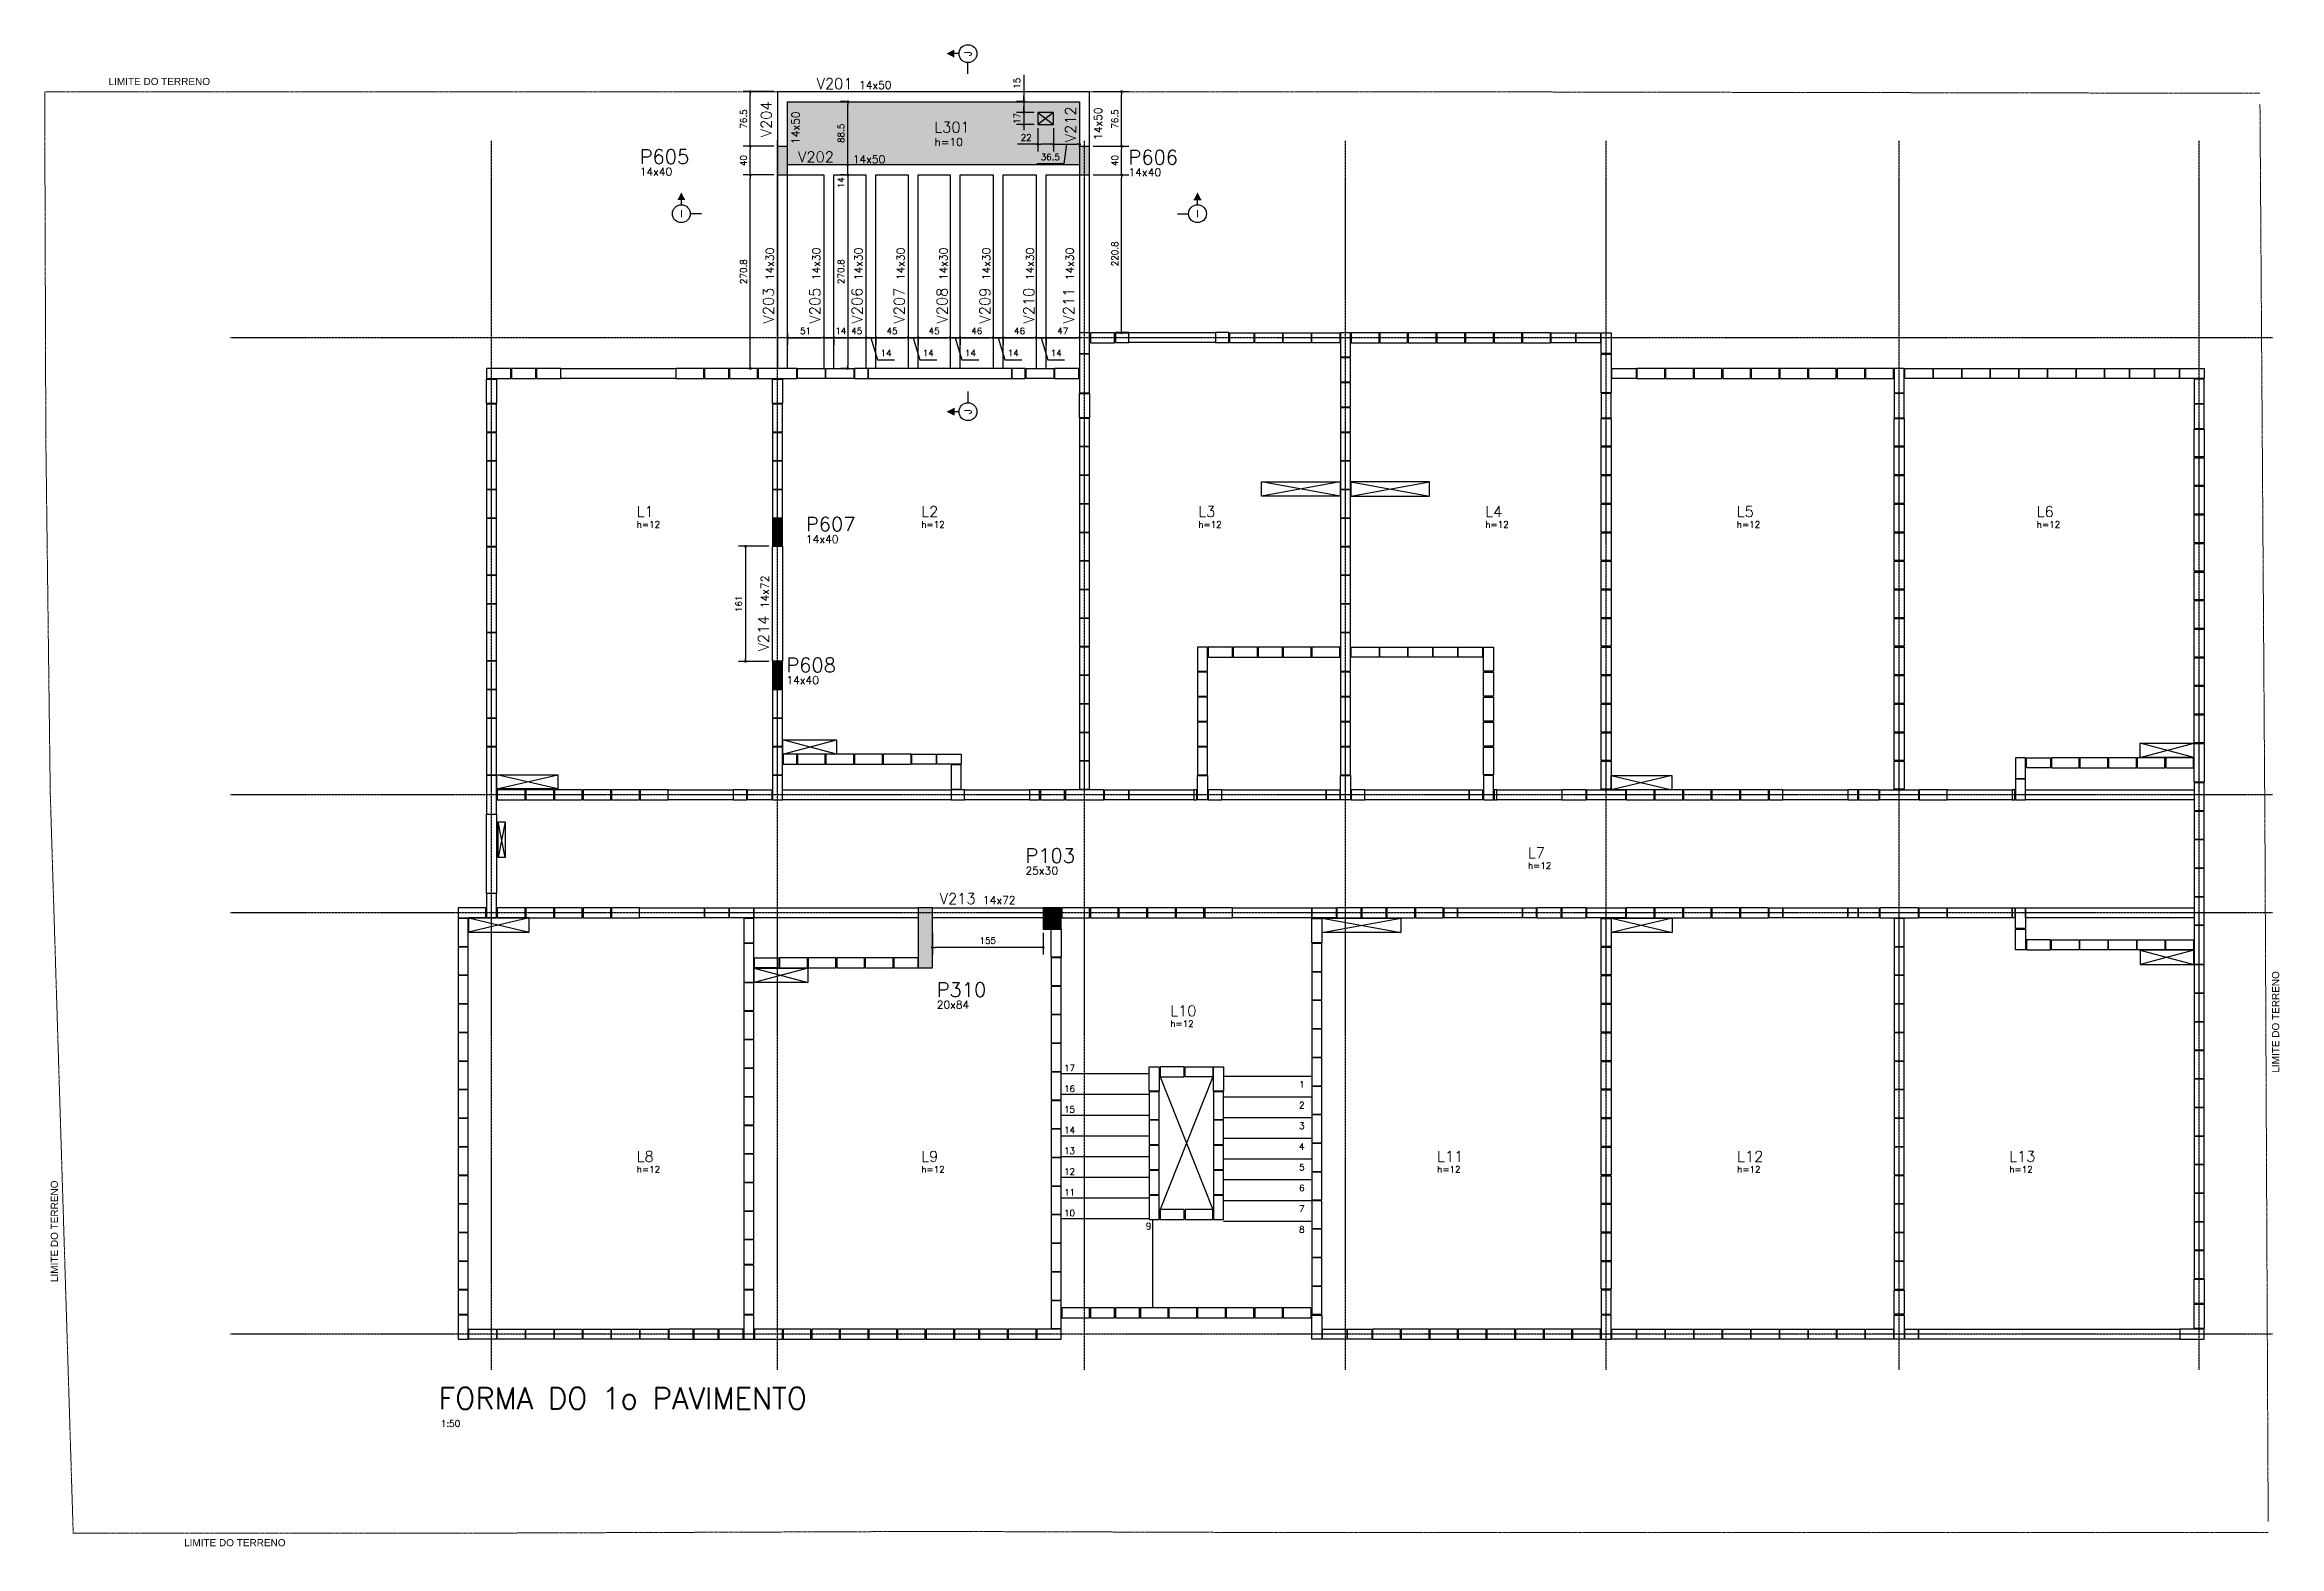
# Model space of a CAD drawing. Extents: x -856 to 20282, y 14720 to 28231.
# Drawn here: x 16994 to 20121, y 23343 to 25445 of the extents above; entities that cross this region are included whole.
import ezdxf
from ezdxf.enums import TextEntityAlignment as Align

# ---------------------------------------------------------------- set-up
doc = ezdxf.new("R2010")
doc.units = 0
doc.linetypes.add('AXES', pattern=[0.54, 0.3, -0.08, 0.08, -0.08])
doc.linetypes.add('Double dash', pattern=[55, 20, -5, 10, -5, 10, -5])
doc.layers.get('0').update_dxf_attribs({"linetype": 'CONTINUOUS'})
doc.layers.get('Defpoints').update_dxf_attribs({"linetype": 'CONTINUOUS'})
for name, color, linetype in [('241', 2, 'CONTINUOUS'), ('COTA', 1, 'CONTINUOUS'), ('EIXOS', 1, 'AXES'), ('H2', 252, 'CONTINUOUS'), ('H4', 254, 'CONTINUOUS'), ('L-D', 2, 'CONTINUOUS'), ('L-N', 4, 'CONTINUOUS'), ('Linha_media', 4, 'CONTINUOUS'), ('P-D', 2, 'CONTINUOUS'), ('P-M', 5, 'CONTINUOUS'), ('PENA_1', 1, 'CONTINUOUS'), ('PENA_3', 3, 'CONTINUOUS'), ('PIL-N', 4, 'CONTINUOUS'), ('T1', 2, 'CONTINUOUS'), ('T4', 6, 'CONTINUOUS'), ('VIG-D', 2, 'CONTINUOUS'), ('VIG-N', 4, 'CONTINUOUS'), ('VIGA', 3, 'CONTINUOUS')]:
    doc.layers.add(name, color=color, linetype=linetype)
doc.layers.add('GEN-___-___-TXT', color=7, linetype='CONTINUOUS', lineweight=9)
doc.layers.add('TLV-DVI-___-CNT', color=7, linetype='Double dash', lineweight=9)
doc.styles.add('Arial_8', font='arial.ttf', dxfattribs={"height": 87.5})
doc.styles.add('COTA', font='romans.shx')
doc.styles.add('ROMANS', font='ROMANS')
doc.styles.get("Standard").update_dxf_attribs({"font": 'ROMANS.SHX'})
doc.styles.add('Texto1', font='romans.shx', dxfattribs={"height": 9})
doc.styles.add('Texto4', font='romans.shx', dxfattribs={"height": 30})
doc.dimstyles.new('forma', dxfattribs={"dimscale": 5, "dimtxt": 1.8, "dimasz": 0.8, "dimexe": 2, "dimexo": 1, "dimgap": 1, "dimtad": 1, "dimdec": 1, "dimzin": 9, "dimdsep": 46, "dimtxsty": 'COTA', "dimblk1": 'DOT', "dimblk2": 'DOT', "dimsah": 1, "dimcen": 0, "dimdle": 1, "dimclrd": 256, "dimclre": 256, "dimclrt": 2, "dimadec": 0, "dimazin": 0, "dimtfac": 1, "dimtdec": 0, "dimtmove": 0, "dimatfit": 3, "dimfxl": 1, "dimtolj": 1, "dimtzin": 0, "dimarcsym": 0})

msp = doc.modelspace()

# ---------------------------------------------------------------- texts
at = {"layer": 'L-D', "linetype": 'Continuous'}
msp.add_text('h=10', height=11, dxfattribs=at).set_placement((18239.12, 25303.54))
at = {"layer": 'L-D', "style": 'Texto1'}
for p in [(17822.51, 24769.14), (18220.78, 24769.14), (18608.45, 24769.14), (19010.16, 24769.14), (19362.14, 24769.14), (19782, 24769.14), (19069.82, 24291.6), (18569.28, 24070.36), (17822.51, 23866.53), (18220.78, 23866.53), (18942.8, 23866.53), (19362.65, 23866.53), (19743.49, 23866.53)]:
    msp.add_text('h=12', height=9, dxfattribs=at).set_placement(p)
at = {"layer": 'L-N', "linetype": 'Continuous'}
msp.add_text('L301', height=15, dxfattribs=at).set_placement((18239.12, 25322.24))
at = {"layer": 'L-N'}
for s, p in [('L1', (17822.51, 24784.14)), ('L2', (18220.78, 24784.14)), ('L3', (18608.45, 24784.14)), ('L4', (19010.16, 24784.14)), ('L5', (19362.14, 24784.14)), ('L6', (19782, 24784.14)), ('L7', (19069.82, 24306.6)), ('L10', (18569.28, 24085.36)), ('L8', (17822.51, 23881.53)), ('L9', (18220.78, 23881.53)), ('L11', (18942.8, 23881.53)), ('L12', (19362.65, 23881.53)), ('L13', (19743.49, 23881.53))]:
    msp.add_text(s, height=15, dxfattribs=at).set_placement(p)
at = {"layer": 'P-D', "linetype": 'Continuous'}
for s, p in [('14x40', (17826.68, 25261.95)), ('14x40', (18510.76, 25261.13)), ('14x40', (18059.34, 24747.6)), ('14x40', (18031.97, 24550.32)), ('25x30', (18366.53, 24283.63)), ('20x84', (18242.33, 24095.93))]:
    msp.add_text(s, height=11, dxfattribs=at).set_placement(p)
at = {"layer": 'PIL-N', "linetype": 'Continuous'}
for s, p in [('P605', (17826.68, 25278.45)), ('P606', (18510.76, 25277.63)), ('P607', (18059.34, 24764.1)), ('P608', (18031.97, 24566.82)), ('P103', (18366.53, 24300.13)), ('P310', (18242.33, 24112.43))]:
    msp.add_text(s, height=20, dxfattribs=at).set_placement(p)
at = {"layer": 'T1', "style": 'Texto1'}
for s, p in [('17', (18420.61, 24008.38)), ('16', (18420.61, 23979.38)), ('1', (18749.5, 23985.4)), ('15', (18420.61, 23950.38)), ('2', (18749.5, 23956.4)), ('14', (18420.61, 23921.38)), ('3', (18749.5, 23927.4)), ('13', (18420.61, 23892.38)), ('4', (18749.5, 23898.4)), ('12', (18420.61, 23863.38)), ('5', (18749.5, 23869.4)), ('11', (18420.61, 23834.38)), ('6', (18749.5, 23840.4)), ('10', (18420.61, 23805.38)), ('7', (18749.5, 23811.4)), ('9', (18535.16, 23786.96)), ('8', (18749.5, 23782.4)), ('1:50', (17548.47, 23510.74))]:
    msp.add_text(s, height=9, dxfattribs=at).set_placement(p)
at = {"layer": 'T4', "style": 'Texto4'}
msp.add_text('FORMA DO 1o PAVIMENTO', height=30, dxfattribs=at).set_placement((17545.24, 23535.53))
at = {"layer": 'VIG-D', "linetype": 'Continuous'}
for s, p in [('14x50', (18133.59, 25383.21)), ('14x50', (18124.79, 25279.36)), ('14x72', (18307.04, 24242.41))]:
    msp.add_text(s, height=11, dxfattribs=at).set_placement(p)
for s, p in [('14x50', (18050.37, 25306.08)), ('14x50', (18473.78, 25311.78)), ('14x30', (18014.39, 25115.42)), ('14x30', (18079.39, 25115.42)), ('14x30', (18138.39, 25115.42)), ('14x30', (18197.39, 25115.42)), ('14x30', (18257.39, 25115.42)), ('14x30', (18317.39, 25115.42)), ('14x30', (18378.39, 25115.42)), ('14x30', (18434.13, 25115.42)), ('14x72', (18007.36, 24656.38))]:
    msp.add_text(s, height=11, rotation=90, dxfattribs=at).set_placement(p)
at = {"layer": 'VIG-N', "linetype": 'Continuous'}
for s, p in [('V201', (18074.43, 25383.21)), ('V202', (18048.43, 25280.71)), ('V213', (18246.61, 24242.41))]:
    msp.add_text(s, height=15, dxfattribs=at).set_placement(p)
for s, p in [('V204', (18011.29, 25315.71)), ('V212', (18437.26, 25308.79)), ('V203', (18014.39, 25054.99)), ('V205', (18079.39, 25054.99)), ('V206', (18138.39, 25054.99)), ('V207', (18197.39, 25054.99)), ('V208', (18257.39, 25054.99)), ('V209', (18317.39, 25054.99)), ('V210', (18378.83, 25054.99)), ('V211', (18434.57, 25054.99)), ('V214', (18007.36, 24595.95))]:
    msp.add_text(s, height=15, rotation=90, dxfattribs=at).set_placement(p)

# ---------------------------------------------------------------- blocks, each defined once
blk = doc.blocks.new('seção_esq')
at = {"layer": 'Linha_media'}
for p, q in [((1, 4), (-1, 4)), ((0, 2.5), (0, 4)), ((5.62, 0), (2.5, 0))]:
    blk.add_line(p, q, dxfattribs=at)
blk.add_circle((0, 0), 2.5, dxfattribs=at)
blk.add_solid([(1, 4), (0, 6), (-1, 4)], dxfattribs=at)
blk = doc.blocks.new('seção_dir')
at = {"layer": 'Linha_media'}
for p, q in [((-5.62, 0), (-2.5, 0)), ((-1, 4), (1, 4)), ((0, 2.5), (0, 4))]:
    blk.add_line(p, q, dxfattribs=at)
blk.add_circle((0, 0), 2.5, dxfattribs=at)
blk.add_solid([(-1, 4), (0, 6), (1, 4)], dxfattribs=at)
blk = doc.blocks.new('atrib_seção')
at = {"layer": 'Linha_media', "style": 'ROMANS'}
blk.add_attdef('X', text='', height=2, dxfattribs=at).set_placement((0, 0), align=Align.MIDDLE)
blk = doc.blocks.new('_Dot')
at = {"color": 0, "linetype": 'ByBlock', "lineweight": -2}
blk.add_line((-0.5, 0), (-1, 0), dxfattribs=at)
at = {"color": 0, "linetype": 'ByBlock', "const_width": 0.5}
blk.add_lwpolyline([(-0.25, 0, 1), (0.25, 0, 1)], format="xyb", close=True, dxfattribs=at)
blk = doc.blocks.new('*D670')
at = {"layer": 'COTA', "lineweight": -2, "transparency": 16777216}
for p, q in [((18033.4, 25041.3), (18033.4, 25025.1)), ((18037.4, 25035.1), (18080.4, 25035.1)), ((18084.4, 25041.3), (18084.4, 25025.1))]:
    blk.add_line(p, q, dxfattribs=at)
at = {"layer": 'Defpoints', "color": 0, "transparency": 16777216}
for p in [(18033.4, 25046.3), (18084.4, 25046.3), (18084.4, 25035.1)]:
    blk.add_point(p, dxfattribs=at)
at = {"layer": 'COTA', "lineweight": -2, "transparency": 16777216, "xscale": 4, "yscale": 4, "zscale": 4, "rotation": 180}
blk.add_blockref('_Dot', (18033.4, 25035.1), dxfattribs=at)
at = {"layer": 'COTA', "lineweight": -2, "transparency": 16777216, "xscale": 4, "yscale": 4, "zscale": 4}
blk.add_blockref('_Dot', (18084.4, 25035.1), dxfattribs=at)
at = {"layer": 'COTA', "color": 2, "transparency": 16777216, "insert": (18058.9, 25044.6), "char_height": 9, "attachment_point": 5, "style": 'COTA'}
blk.add_mtext('\\A1;51 ', dxfattribs=at)
blk = doc.blocks.new('*D671')
at = {"layer": 'COTA', "lineweight": -2, "transparency": 16777216}
for p, q in [((18080.4, 25035.1), (18076.4, 25035.1)), ((18084.4, 25041.3), (18084.4, 25025.1)), ((18084.4, 25035.1), (18098.4, 25035.1)), ((18098.4, 25031.9), (18098.4, 25025.1)), ((18102.4, 25035.1), (18106.4, 25035.1))]:
    blk.add_line(p, q, dxfattribs=at)
at = {"layer": 'Defpoints', "color": 0, "transparency": 16777216}
for p in [(18084.4, 25046.3), (18098.4, 25036.9), (18098.4, 25035.1)]:
    blk.add_point(p, dxfattribs=at)
at = {"layer": 'COTA', "lineweight": -2, "transparency": 16777216, "xscale": 4, "yscale": 4, "zscale": 4}
blk.add_blockref('_Dot', (18084.4, 25035.1), dxfattribs=at)
at = {"layer": 'COTA', "lineweight": -2, "transparency": 16777216, "xscale": 4, "yscale": 4, "zscale": 4, "rotation": 180}
blk.add_blockref('_Dot', (18098.4, 25035.1), dxfattribs=at)
at = {"layer": 'COTA', "color": 2, "transparency": 16777216, "insert": (18108.2, 25044.6), "char_height": 9, "attachment_point": 5, "style": 'COTA'}
blk.add_mtext('\\A1;14 ', dxfattribs=at)
blk = doc.blocks.new('*D672')
at = {"layer": 'COTA', "lineweight": -2, "transparency": 16777216}
for p, q in [((18098.4, 25031.9), (18098.4, 25025.1)), ((18102.4, 25035.1), (18139.4, 25035.1)), ((18143.4, 25036.2), (18143.4, 25025.1))]:
    blk.add_line(p, q, dxfattribs=at)
at = {"layer": 'Defpoints', "color": 0, "transparency": 16777216}
for p in [(18098.4, 25036.9), (18143.4, 25041.2), (18143.4, 25035.1)]:
    blk.add_point(p, dxfattribs=at)
at = {"layer": 'COTA', "lineweight": -2, "transparency": 16777216, "xscale": 4, "yscale": 4, "zscale": 4, "rotation": 180}
blk.add_blockref('_Dot', (18098.4, 25035.1), dxfattribs=at)
at = {"layer": 'COTA', "lineweight": -2, "transparency": 16777216, "xscale": 4, "yscale": 4, "zscale": 4}
blk.add_blockref('_Dot', (18143.4, 25035.1), dxfattribs=at)
at = {"layer": 'COTA', "color": 2, "transparency": 16777216, "insert": (18130.5, 25044.6), "char_height": 9, "attachment_point": 5, "style": 'COTA'}
blk.add_mtext('\\A1;45 ', dxfattribs=at)
blk = doc.blocks.new('*D673')
at = {"layer": 'COTA', "lineweight": -2, "transparency": 16777216}
for p, q in [((18139.4, 25035.1), (18135.4, 25035.1)), ((18143.4, 25036.2), (18143.4, 25025.1)), ((18143.4, 25035.1), (18157.4, 25035.1)), ((18143.4, 25035.1), (18157.4, 25035.1)), ((18150.4, 25035.1), (18159.7, 25004.1)), ((18157.4, 25036.2), (18157.4, 25025.1)), ((18161.4, 25035.1), (18165.4, 25035.1)), ((18159.7, 25004.1), (18183.4, 25004.1))]:
    blk.add_line(p, q, dxfattribs=at)
at = {"layer": 'Defpoints', "color": 0, "transparency": 16777216}
for p in [(18143.4, 25041.2), (18157.4, 25041.2), (18157.4, 25035.1)]:
    blk.add_point(p, dxfattribs=at)
at = {"layer": 'COTA', "lineweight": -2, "transparency": 16777216, "xscale": 4, "yscale": 4, "zscale": 4}
blk.add_blockref('_Dot', (18143.4, 25035.1), dxfattribs=at)
at = {"layer": 'COTA', "lineweight": -2, "transparency": 16777216, "xscale": 4, "yscale": 4, "zscale": 4, "rotation": 180}
blk.add_blockref('_Dot', (18157.4, 25035.1), dxfattribs=at)
at = {"layer": 'COTA', "color": 2, "transparency": 16777216, "insert": (18171.6, 25013.6), "char_height": 9, "attachment_point": 5, "style": 'COTA'}
blk.add_mtext('\\A1;14 ', dxfattribs=at)
blk = doc.blocks.new('*D674')
at = {"layer": 'COTA', "lineweight": -2, "transparency": 16777216}
for p, q in [((18157.4, 25036.2), (18157.4, 25025.1)), ((18161.4, 25035.1), (18198.4, 25035.1)), ((18202.4, 25036.2), (18202.4, 25025.1))]:
    blk.add_line(p, q, dxfattribs=at)
at = {"layer": 'Defpoints', "color": 0, "transparency": 16777216}
for p in [(18157.4, 25041.2), (18202.4, 25041.2), (18202.4, 25035.1)]:
    blk.add_point(p, dxfattribs=at)
at = {"layer": 'COTA', "lineweight": -2, "transparency": 16777216, "xscale": 4, "yscale": 4, "zscale": 4, "rotation": 180}
blk.add_blockref('_Dot', (18157.4, 25035.1), dxfattribs=at)
at = {"layer": 'COTA', "lineweight": -2, "transparency": 16777216, "xscale": 4, "yscale": 4, "zscale": 4}
blk.add_blockref('_Dot', (18202.4, 25035.1), dxfattribs=at)
at = {"layer": 'COTA', "color": 2, "transparency": 16777216, "insert": (18179.9, 25044.6), "char_height": 9, "attachment_point": 5, "style": 'COTA'}
blk.add_mtext('\\A1;45 ', dxfattribs=at)
blk = doc.blocks.new('*D675')
at = {"layer": 'COTA', "lineweight": -2, "transparency": 16777216}
for p, q in [((18198.4, 25035.1), (18194.4, 25035.1)), ((18202.4, 25036.2), (18202.4, 25025.1)), ((18202.4, 25035.1), (18216.4, 25035.1)), ((18202.4, 25035.1), (18216.4, 25035.1)), ((18209.4, 25035.1), (18218.7, 25004.1)), ((18216.4, 25036.2), (18216.4, 25025.1)), ((18220.4, 25035.1), (18224.4, 25035.1)), ((18218.7, 25004.1), (18242.4, 25004.1))]:
    blk.add_line(p, q, dxfattribs=at)
at = {"layer": 'Defpoints', "color": 0, "transparency": 16777216}
for p in [(18202.4, 25041.2), (18216.4, 25041.2), (18216.4, 25035.1)]:
    blk.add_point(p, dxfattribs=at)
at = {"layer": 'COTA', "lineweight": -2, "transparency": 16777216, "xscale": 4, "yscale": 4, "zscale": 4}
blk.add_blockref('_Dot', (18202.4, 25035.1), dxfattribs=at)
at = {"layer": 'COTA', "lineweight": -2, "transparency": 16777216, "xscale": 4, "yscale": 4, "zscale": 4, "rotation": 180}
blk.add_blockref('_Dot', (18216.4, 25035.1), dxfattribs=at)
at = {"layer": 'COTA', "color": 2, "transparency": 16777216, "insert": (18230.6, 25013.6), "char_height": 9, "attachment_point": 5, "style": 'COTA'}
blk.add_mtext('\\A1;14 ', dxfattribs=at)
blk = doc.blocks.new('*D676')
at = {"layer": 'COTA', "lineweight": -2, "transparency": 16777216}
for p, q in [((18216.4, 25036.2), (18216.4, 25025.1)), ((18220.4, 25035.1), (18257.4, 25035.1)), ((18261.4, 25034.2), (18261.4, 25025.1))]:
    blk.add_line(p, q, dxfattribs=at)
at = {"layer": 'Defpoints', "color": 0, "transparency": 16777216}
for p in [(18216.4, 25041.2), (18261.4, 25039.2), (18261.4, 25035.1)]:
    blk.add_point(p, dxfattribs=at)
at = {"layer": 'COTA', "lineweight": -2, "transparency": 16777216, "xscale": 4, "yscale": 4, "zscale": 4, "rotation": 180}
blk.add_blockref('_Dot', (18216.4, 25035.1), dxfattribs=at)
at = {"layer": 'COTA', "lineweight": -2, "transparency": 16777216, "xscale": 4, "yscale": 4, "zscale": 4}
blk.add_blockref('_Dot', (18261.4, 25035.1), dxfattribs=at)
at = {"layer": 'COTA', "color": 2, "transparency": 16777216, "insert": (18238.9, 25044.6), "char_height": 9, "attachment_point": 5, "style": 'COTA'}
blk.add_mtext('\\A1;45 ', dxfattribs=at)
blk = doc.blocks.new('*D677')
at = {"layer": 'COTA', "lineweight": -2, "transparency": 16777216}
for p, q in [((18257.4, 25035.1), (18253.4, 25035.1)), ((18261.4, 25035.1), (18275.4, 25035.1)), ((18261.4, 25035.1), (18275.4, 25035.1)), ((18261.4, 25034.2), (18261.4, 25025.1)), ((18268.4, 25035.1), (18277.7, 25004.1)), ((18275.4, 25034.2), (18275.4, 25025.1)), ((18279.4, 25035.1), (18283.4, 25035.1)), ((18277.7, 25004.1), (18301.4, 25004.1))]:
    blk.add_line(p, q, dxfattribs=at)
at = {"layer": 'Defpoints', "color": 0, "transparency": 16777216}
for p in [(18261.4, 25039.2), (18275.4, 25039.2), (18275.4, 25035.1)]:
    blk.add_point(p, dxfattribs=at)
at = {"layer": 'COTA', "lineweight": -2, "transparency": 16777216, "xscale": 4, "yscale": 4, "zscale": 4}
blk.add_blockref('_Dot', (18261.4, 25035.1), dxfattribs=at)
at = {"layer": 'COTA', "lineweight": -2, "transparency": 16777216, "xscale": 4, "yscale": 4, "zscale": 4, "rotation": 180}
blk.add_blockref('_Dot', (18275.4, 25035.1), dxfattribs=at)
at = {"layer": 'COTA', "color": 2, "transparency": 16777216, "insert": (18289.6, 25013.6), "char_height": 9, "attachment_point": 5, "style": 'COTA'}
blk.add_mtext('\\A1;14 ', dxfattribs=at)
blk = doc.blocks.new('*D678')
at = {"layer": 'COTA', "lineweight": -2, "transparency": 16777216}
for p, q in [((18275.4, 25034.2), (18275.4, 25025.1)), ((18279.4, 25035.1), (18317.4, 25035.1)), ((18321.4, 25034.2), (18321.4, 25025.1))]:
    blk.add_line(p, q, dxfattribs=at)
at = {"layer": 'Defpoints', "color": 0, "transparency": 16777216}
for p in [(18275.4, 25039.2), (18321.4, 25039.2), (18321.4, 25035.1)]:
    blk.add_point(p, dxfattribs=at)
at = {"layer": 'COTA', "lineweight": -2, "transparency": 16777216, "xscale": 4, "yscale": 4, "zscale": 4, "rotation": 180}
blk.add_blockref('_Dot', (18275.4, 25035.1), dxfattribs=at)
at = {"layer": 'COTA', "lineweight": -2, "transparency": 16777216, "xscale": 4, "yscale": 4, "zscale": 4}
blk.add_blockref('_Dot', (18321.4, 25035.1), dxfattribs=at)
at = {"layer": 'COTA', "color": 2, "transparency": 16777216, "insert": (18298.4, 25044.6), "char_height": 9, "attachment_point": 5, "style": 'COTA'}
blk.add_mtext('\\A1;46 ', dxfattribs=at)
blk = doc.blocks.new('*D679')
at = {"layer": 'COTA', "lineweight": -2, "transparency": 16777216}
for p, q in [((18317.4, 25035.1), (18313.4, 25035.1)), ((18321.4, 25035.1), (18335.4, 25035.1)), ((18321.4, 25035.1), (18335.4, 25035.1)), ((18321.4, 25034.2), (18321.4, 25025.1)), ((18328.4, 25035.1), (18337.7, 25004.1)), ((18335.4, 25034.2), (18335.4, 25025.1)), ((18339.4, 25035.1), (18343.4, 25035.1)), ((18337.7, 25004.1), (18361.4, 25004.1))]:
    blk.add_line(p, q, dxfattribs=at)
at = {"layer": 'Defpoints', "color": 0, "transparency": 16777216}
for p in [(18321.4, 25039.2), (18335.4, 25039.2), (18335.4, 25035.1)]:
    blk.add_point(p, dxfattribs=at)
at = {"layer": 'COTA', "lineweight": -2, "transparency": 16777216, "xscale": 4, "yscale": 4, "zscale": 4}
blk.add_blockref('_Dot', (18321.4, 25035.1), dxfattribs=at)
at = {"layer": 'COTA', "lineweight": -2, "transparency": 16777216, "xscale": 4, "yscale": 4, "zscale": 4, "rotation": 180}
blk.add_blockref('_Dot', (18335.4, 25035.1), dxfattribs=at)
at = {"layer": 'COTA', "color": 2, "transparency": 16777216, "insert": (18349.6, 25013.6), "char_height": 9, "attachment_point": 5, "style": 'COTA'}
blk.add_mtext('\\A1;14 ', dxfattribs=at)
blk = doc.blocks.new('*D680')
at = {"layer": 'COTA', "lineweight": -2, "transparency": 16777216}
for p, q in [((18335.4, 25034.2), (18335.4, 25025.1)), ((18339.4, 25035.1), (18377.4, 25035.1)), ((18381.4, 25034.2), (18381.4, 25025.1))]:
    blk.add_line(p, q, dxfattribs=at)
at = {"layer": 'Defpoints', "color": 0, "transparency": 16777216}
for p in [(18335.4, 25039.2), (18381.4, 25039.2), (18381.4, 25035.1)]:
    blk.add_point(p, dxfattribs=at)
at = {"layer": 'COTA', "lineweight": -2, "transparency": 16777216, "xscale": 4, "yscale": 4, "zscale": 4, "rotation": 180}
blk.add_blockref('_Dot', (18335.4, 25035.1), dxfattribs=at)
at = {"layer": 'COTA', "lineweight": -2, "transparency": 16777216, "xscale": 4, "yscale": 4, "zscale": 4}
blk.add_blockref('_Dot', (18381.4, 25035.1), dxfattribs=at)
at = {"layer": 'COTA', "color": 2, "transparency": 16777216, "insert": (18358.4, 25044.6), "char_height": 9, "attachment_point": 5, "style": 'COTA'}
blk.add_mtext('\\A1;46 ', dxfattribs=at)
blk = doc.blocks.new('*D681')
at = {"layer": 'COTA', "lineweight": -2, "transparency": 16777216}
for p, q in [((18377.4, 25035.1), (18373.4, 25035.1)), ((18381.4, 25035.1), (18395.4, 25035.1)), ((18381.4, 25035.1), (18395.4, 25035.1)), ((18381.4, 25034.2), (18381.4, 25025.1)), ((18388.4, 25035.1), (18397.7, 25004.1)), ((18395.4, 25034.2), (18395.4, 25025.1)), ((18399.4, 25035.1), (18403.4, 25035.1)), ((18397.7, 25004.1), (18421.4, 25004.1))]:
    blk.add_line(p, q, dxfattribs=at)
at = {"layer": 'Defpoints', "color": 0, "transparency": 16777216}
for p in [(18381.4, 25039.2), (18395.4, 25039.2), (18395.4, 25035.1)]:
    blk.add_point(p, dxfattribs=at)
at = {"layer": 'COTA', "lineweight": -2, "transparency": 16777216, "xscale": 4, "yscale": 4, "zscale": 4}
blk.add_blockref('_Dot', (18381.4, 25035.1), dxfattribs=at)
at = {"layer": 'COTA', "lineweight": -2, "transparency": 16777216, "xscale": 4, "yscale": 4, "zscale": 4, "rotation": 180}
blk.add_blockref('_Dot', (18395.4, 25035.1), dxfattribs=at)
at = {"layer": 'COTA', "color": 2, "transparency": 16777216, "insert": (18409.6, 25013.6), "char_height": 9, "attachment_point": 5, "style": 'COTA'}
blk.add_mtext('\\A1;14 ', dxfattribs=at)
blk = doc.blocks.new('*D682')
at = {"layer": 'COTA', "lineweight": -2, "transparency": 16777216}
for p, q in [((18395.4, 25034.2), (18395.4, 25025.1)), ((18399.4, 25035.1), (18438.4, 25035.1)), ((18442.4, 25039.4), (18442.4, 25025.1))]:
    blk.add_line(p, q, dxfattribs=at)
at = {"layer": 'Defpoints', "color": 0, "transparency": 16777216}
for p in [(18395.4, 25039.2), (18442.4, 25044.4), (18442.4, 25035.1)]:
    blk.add_point(p, dxfattribs=at)
at = {"layer": 'COTA', "lineweight": -2, "transparency": 16777216, "xscale": 4, "yscale": 4, "zscale": 4, "rotation": 180}
blk.add_blockref('_Dot', (18395.4, 25035.1), dxfattribs=at)
at = {"layer": 'COTA', "lineweight": -2, "transparency": 16777216, "xscale": 4, "yscale": 4, "zscale": 4}
blk.add_blockref('_Dot', (18442.4, 25035.1), dxfattribs=at)
at = {"layer": 'COTA', "color": 2, "transparency": 16777216, "insert": (18418.9, 25044.6), "char_height": 9, "attachment_point": 5, "style": 'COTA'}
blk.add_mtext('\\A1;47 ', dxfattribs=at)
blk = doc.blocks.new('*D683')
at = {"layer": 'COTA', "lineweight": -2, "transparency": 16777216}
for p, q in [((18114.1, 25263), (18107.9, 25263)), ((18117.9, 25259), (18117.9, 24996.1)), ((18116.4, 24992.1), (18107.9, 24992.1))]:
    blk.add_line(p, q, dxfattribs=at)
at = {"layer": 'Defpoints', "color": 0, "transparency": 16777216}
for p in [(18119.1, 25263), (18117.9, 24992.1), (18121.4, 24992.1)]:
    blk.add_point(p, dxfattribs=at)
at = {"layer": 'COTA', "lineweight": -2, "transparency": 16777216, "xscale": 4, "yscale": 4, "zscale": 4}
for p, rotation in [((18117.9, 25263), 90), ((18117.9, 24992.1), 270)]:
    blk.add_blockref('_Dot', p, dxfattribs=dict(at, rotation=rotation))
at = {"layer": 'COTA', "color": 2, "transparency": 16777216, "insert": (18108.4, 25127.5), "char_height": 9, "attachment_point": 5, "rotation": 90, "style": 'COTA'}
blk.add_mtext('\\A1;270.8 ', dxfattribs=at)
blk = doc.blocks.new('Family - ___-2103959-PLANTA INFERIOR 2')
at = {"layer": 'TLV-DVI-___-CNT', "color": 1, "true_color": 0xff0000}
for p, q in [((-48652, 10030), (-48636, 5184)), ((-34123, 10030), (-48652, 10030)), ((-34123, 10030), (-30001, 10030)), ((-30001, 10030), (-17649, 10007)), ((-17579, -196), (-17648, 9857)), ((-48636, 5184), (-48574, 209)), ((-48574, 209), (-48253, -10145)), ((-17533, -9986), (-17579, -196)), ((-48253, -10145), (-43762, -10145)), ((-43762, -10145), (-42134, -10145)), ((-42134, -10145), (-36285, -10123)), ((-36285, -10123), (-34522, -10128)), ((-34522, -10128), (-32077, -10136)), ((-32077, -10136), (-18942, -10136)), ((-18942, -10136), (-17533, -10136))]:
    blk.add_line(p, q, dxfattribs=at)
blk = doc.blocks.new('A$C8a1ee3b4')
at = {"layer": 'TLV-DVI-___-CNT', "color": 1, "true_color": 0xff0000, "xscale": 0.1, "yscale": 0.1, "zscale": 0.1}
blk.add_blockref('Family - ___-2103959-PLANTA INFERIOR 2', (4865.2, 1037.1), dxfattribs=at)
at = {"layer": 'GEN-___-___-TXT', "char_height": 10, "width": 174.768, "attachment_point": 1, "style": 'Arial_8'}
for insert in [(89.4, 2059.4), (195.1, 14.1)]:
    blk.add_mtext('LIMITE DO TERRENO', dxfattribs=dict(at, insert=insert))
at = {"layer": 'GEN-___-___-TXT', "char_height": 10, "width": 174.768, "attachment_point": 1, "rotation": 90, "style": 'Arial_8'}
for insert in [(3117.3, 667), (8.5, 373.9)]:
    blk.add_mtext('LIMITE DO TERRENO', dxfattribs=dict(at, insert=insert))
blk = doc.blocks.new('*D689')
at = {"layer": 'COTA', "lineweight": -2, "transparency": 16777216}
for p, q in [((18236.4, 24202.1), (18236.4, 24171.6)), ((18387.4, 24181.6), (18240.4, 24181.6)), ((18391.4, 24202.1), (18391.4, 24171.6))]:
    blk.add_line(p, q, dxfattribs=at)
at = {"layer": 'Defpoints', "color": 0, "transparency": 16777216}
for p in [(18236.4, 24207.1), (18391.4, 24207.1), (18236.4, 24181.6)]:
    blk.add_point(p, dxfattribs=at)
at = {"layer": 'COTA', "lineweight": -2, "transparency": 16777216, "xscale": 4, "yscale": 4, "zscale": 4, "rotation": 180}
blk.add_blockref('_Dot', (18236.4, 24181.6), dxfattribs=at)
at = {"layer": 'COTA', "lineweight": -2, "transparency": 16777216, "xscale": 4, "yscale": 4, "zscale": 4}
blk.add_blockref('_Dot', (18391.4, 24181.6), dxfattribs=at)
at = {"layer": 'COTA', "color": 2, "transparency": 16777216, "insert": (18313.9, 24191.1), "char_height": 9, "attachment_point": 5, "style": 'COTA'}
blk.add_mtext('\\A1;155 ', dxfattribs=at)
blk = doc.blocks.new('*D697')
at = {"layer": 'COTA', "lineweight": -2, "transparency": 16777216}
for p, q in [((18115.2, 25277), (18107.9, 25277)), ((18117.9, 25281), (18117.9, 25285)), ((18117.9, 25263), (18117.9, 25277)), ((18114.1, 25263), (18107.9, 25263)), ((18117.9, 25259), (18117.9, 25255))]:
    blk.add_line(p, q, dxfattribs=at)
at = {"layer": 'Defpoints', "color": 0, "transparency": 16777216}
for p in [(18117.9, 25277), (18120.2, 25277), (18119.1, 25263)]:
    blk.add_point(p, dxfattribs=at)
at = {"layer": 'COTA', "lineweight": -2, "transparency": 16777216, "xscale": 4, "yscale": 4, "zscale": 4}
for p, rotation in [((18117.9, 25277), 270), ((18117.9, 25263), 90)]:
    blk.add_blockref('_Dot', p, dxfattribs=dict(at, rotation=rotation))
at = {"layer": 'COTA', "color": 2, "transparency": 16777216, "insert": (18108.4, 25252.1), "char_height": 9, "attachment_point": 5, "rotation": 90, "style": 'COTA'}
blk.add_mtext('\\A1;14 ', dxfattribs=at)
blk = doc.blocks.new('*D698')
at = {"layer": 'COTA', "lineweight": -2, "transparency": 16777216}
for p, q in [((18115.2, 25365.5), (18107.9, 25365.5)), ((18117.9, 25281), (18117.9, 25361.5)), ((18115.2, 25277), (18107.9, 25277))]:
    blk.add_line(p, q, dxfattribs=at)
at = {"layer": 'Defpoints', "color": 0, "transparency": 16777216}
for p in [(18117.9, 25365.5), (18120.2, 25365.5), (18120.2, 25277)]:
    blk.add_point(p, dxfattribs=at)
at = {"layer": 'COTA', "lineweight": -2, "transparency": 16777216, "xscale": 4, "yscale": 4, "zscale": 4}
for p, rotation in [((18117.9, 25365.5), 90), ((18117.9, 25277), 270)]:
    blk.add_blockref('_Dot', p, dxfattribs=dict(at, rotation=rotation))
at = {"layer": 'COTA', "color": 2, "transparency": 16777216, "insert": (18108.4, 25321.2), "char_height": 9, "attachment_point": 5, "rotation": 90, "style": 'COTA'}
blk.add_mtext('\\A1;88.5 ', dxfattribs=at)
blk = doc.blocks.new('*D699')
at = {"layer": 'COTA', "lineweight": -2, "transparency": 16777216}
for p, q in [((18014.4, 25263), (17971.5, 25263)), ((17981.5, 24996.1), (17981.5, 25259)), ((17981.2, 24992.1), (17971.5, 24992.1))]:
    blk.add_line(p, q, dxfattribs=at)
at = {"layer": 'Defpoints', "color": 0, "transparency": 16777216}
for p in [(17981.5, 25263), (18019.4, 25263), (17986.2, 24992.1)]:
    blk.add_point(p, dxfattribs=at)
at = {"layer": 'COTA', "lineweight": -2, "transparency": 16777216, "xscale": 4, "yscale": 4, "zscale": 4}
for p, rotation in [((17981.5, 25263), 90), ((17981.5, 24992.1), 270)]:
    blk.add_blockref('_Dot', p, dxfattribs=dict(at, rotation=rotation))
at = {"layer": 'COTA', "color": 2, "transparency": 16777216, "insert": (17972, 25127.5), "char_height": 9, "attachment_point": 5, "rotation": 90, "style": 'COTA'}
blk.add_mtext('\\A1;270.8 ', dxfattribs=at)
blk = doc.blocks.new('*D700')
at = {"layer": 'COTA', "lineweight": -2, "transparency": 16777216}
for p, q in [((18014.4, 25303), (17971.5, 25303)), ((17981.5, 25267), (17981.5, 25299)), ((18014.4, 25263), (17971.5, 25263))]:
    blk.add_line(p, q, dxfattribs=at)
at = {"layer": 'Defpoints', "color": 0, "transparency": 16777216}
for p in [(17981.5, 25303), (18019.4, 25303), (18019.4, 25263)]:
    blk.add_point(p, dxfattribs=at)
at = {"layer": 'COTA', "lineweight": -2, "transparency": 16777216, "xscale": 4, "yscale": 4, "zscale": 4}
for p, rotation in [((17981.5, 25303), 90), ((17981.5, 25263), 270)]:
    blk.add_blockref('_Dot', p, dxfattribs=dict(at, rotation=rotation))
at = {"layer": 'COTA', "color": 2, "transparency": 16777216, "insert": (17972, 25283), "char_height": 9, "attachment_point": 5, "rotation": 90, "style": 'COTA'}
blk.add_mtext('\\A1;40 ', dxfattribs=at)
blk = doc.blocks.new('*D701')
at = {"layer": 'COTA', "lineweight": -2, "transparency": 16777216}
for p, q in [((18014.4, 25379.5), (17971.5, 25379.5)), ((17981.5, 25307), (17981.5, 25375.5)), ((18014.4, 25303), (17971.5, 25303))]:
    blk.add_line(p, q, dxfattribs=at)
at = {"layer": 'Defpoints', "color": 0, "transparency": 16777216}
for p in [(17981.5, 25379.5), (18019.4, 25379.5), (18019.4, 25303)]:
    blk.add_point(p, dxfattribs=at)
at = {"layer": 'COTA', "lineweight": -2, "transparency": 16777216, "xscale": 4, "yscale": 4, "zscale": 4}
for p, rotation in [((17981.5, 25379.5), 90), ((17981.5, 25303), 270)]:
    blk.add_blockref('_Dot', p, dxfattribs=dict(at, rotation=rotation))
at = {"layer": 'COTA', "color": 2, "transparency": 16777216, "insert": (17972, 25341.2), "char_height": 9, "attachment_point": 5, "rotation": 90, "style": 'COTA'}
blk.add_mtext('\\A1;76.5 ', dxfattribs=at)
blk = doc.blocks.new('*D702')
at = {"layer": 'COTA', "lineweight": -2, "transparency": 16777216}
for p, q in [((18461.4, 25263), (18511.2, 25263)), ((18501.2, 25046.1), (18501.2, 25259)), ((18492, 25042.1), (18511.2, 25042.1))]:
    blk.add_line(p, q, dxfattribs=at)
at = {"layer": 'Defpoints', "color": 0, "transparency": 16777216}
for p in [(18456.4, 25263), (18501.2, 25263), (18487, 25042.1)]:
    blk.add_point(p, dxfattribs=at)
at = {"layer": 'COTA', "lineweight": -2, "transparency": 16777216, "xscale": 4, "yscale": 4, "zscale": 4}
for p, rotation in [((18501.2, 25263), 90), ((18501.2, 25042.1), 270)]:
    blk.add_blockref('_Dot', p, dxfattribs=dict(at, rotation=rotation))
at = {"layer": 'COTA', "color": 2, "transparency": 16777216, "insert": (18491.7, 25152.5), "char_height": 9, "attachment_point": 5, "rotation": 90, "style": 'COTA'}
blk.add_mtext('\\A1;220.8 ', dxfattribs=at)
blk = doc.blocks.new('*D703')
at = {"layer": 'COTA', "lineweight": -2, "transparency": 16777216}
for p, q in [((18461.4, 25303), (18511.2, 25303)), ((18501.2, 25267), (18501.2, 25299)), ((18461.4, 25263), (18511.2, 25263))]:
    blk.add_line(p, q, dxfattribs=at)
at = {"layer": 'Defpoints', "color": 0, "transparency": 16777216}
for p in [(18456.4, 25303), (18501.2, 25303), (18456.4, 25263)]:
    blk.add_point(p, dxfattribs=at)
at = {"layer": 'COTA', "lineweight": -2, "transparency": 16777216, "xscale": 4, "yscale": 4, "zscale": 4}
for p, rotation in [((18501.2, 25303), 90), ((18501.2, 25263), 270)]:
    blk.add_blockref('_Dot', p, dxfattribs=dict(at, rotation=rotation))
at = {"layer": 'COTA', "color": 2, "transparency": 16777216, "insert": (18491.7, 25283), "char_height": 9, "attachment_point": 5, "rotation": 90, "style": 'COTA'}
blk.add_mtext('\\A1;40 ', dxfattribs=at)
blk = doc.blocks.new('*D704')
at = {"layer": 'COTA', "lineweight": -2, "transparency": 16777216}
for p, q in [((18461.4, 25379.5), (18511.2, 25379.5)), ((18501.2, 25307), (18501.2, 25375.5)), ((18461.4, 25303), (18511.2, 25303))]:
    blk.add_line(p, q, dxfattribs=at)
at = {"layer": 'Defpoints', "color": 0, "transparency": 16777216}
for p in [(18456.4, 25379.5), (18501.2, 25379.5), (18456.4, 25303)]:
    blk.add_point(p, dxfattribs=at)
at = {"layer": 'COTA', "lineweight": -2, "transparency": 16777216, "xscale": 4, "yscale": 4, "zscale": 4}
for p, rotation in [((18501.2, 25379.5), 90), ((18501.2, 25303), 270)]:
    blk.add_blockref('_Dot', p, dxfattribs=dict(at, rotation=rotation))
at = {"layer": 'COTA', "color": 2, "transparency": 16777216, "insert": (18491.7, 25341.2), "char_height": 9, "attachment_point": 5, "rotation": 90, "style": 'COTA'}
blk.add_mtext('\\A1;76.5 ', dxfattribs=at)
blk = doc.blocks.new('*D710')
at = {"layer": 'COTA', "lineweight": -2, "transparency": 16777216}
for p, q in [((18364.2, 25403), (18364.2, 25365.5)), ((18366.8, 25365.5), (18354.2, 25365.5)), ((18364.2, 25369.5), (18364.2, 25373.5)), ((18364.2, 25365.5), (18364.2, 25350.5)), ((18364.2, 25365.5), (18364.2, 25350.5)), ((18378.9, 25350.5), (18354.2, 25350.5)), ((18364.2, 25346.5), (18364.2, 25342.5))]:
    blk.add_line(p, q, dxfattribs=at)
at = {"layer": 'Defpoints', "color": 0, "transparency": 16777216}
for p in [(18371.8, 25365.5), (18364.2, 25350.5), (18383.9, 25350.5)]:
    blk.add_point(p, dxfattribs=at)
at = {"layer": 'COTA', "lineweight": -2, "transparency": 16777216, "xscale": 4, "yscale": 4, "zscale": 4}
for p, rotation in [((18364.2, 25365.5), 270), ((18364.2, 25350.5), 90)]:
    blk.add_blockref('_Dot', p, dxfattribs=dict(at, rotation=rotation))
at = {"layer": 'COTA', "color": 2, "transparency": 16777216, "insert": (18354.7, 25391.3), "char_height": 9, "attachment_point": 5, "rotation": 90, "style": 'COTA'}
blk.add_mtext('\\A1;15 ', dxfattribs=at)
blk = doc.blocks.new('*D711')
at = {"layer": 'COTA', "lineweight": -2, "transparency": 16777216}
for p, q in [((18378.9, 25350.5), (18354.2, 25350.5)), ((18378.9, 25333.5), (18354.2, 25333.5)), ((18364.2, 25354.5), (18364.2, 25358.5)), ((18364.2, 25350.5), (18364.2, 25333.5)), ((18364.2, 25329.5), (18364.2, 25325.5))]:
    blk.add_line(p, q, dxfattribs=at)
at = {"layer": 'Defpoints', "color": 0, "transparency": 16777216}
for p in [(18364.2, 25333.5), (18383.9, 25350.5), (18383.9, 25333.5)]:
    blk.add_point(p, dxfattribs=at)
at = {"layer": 'COTA', "lineweight": -2, "transparency": 16777216, "xscale": 4, "yscale": 4, "zscale": 4}
for p, rotation in [((18364.2, 25350.5), 270), ((18364.2, 25333.5), 90)]:
    blk.add_blockref('_Dot', p, dxfattribs=dict(at, rotation=rotation))
at = {"layer": 'COTA', "color": 2, "transparency": 16777216, "insert": (18354.7, 25342), "char_height": 9, "attachment_point": 5, "rotation": 90, "style": 'COTA'}
blk.add_mtext('\\A1;17 ', dxfattribs=at)
blk = doc.blocks.new('*D712')
at = {"layer": 'COTA', "lineweight": -2, "transparency": 16777216}
for p, q in [((18383.9, 25305.8), (18355.3, 25305.8)), ((18383.9, 25328.5), (18383.9, 25295.8)), ((18401.9, 25305.8), (18387.9, 25305.8)), ((18405.9, 25328.5), (18405.9, 25295.8))]:
    blk.add_line(p, q, dxfattribs=at)
at = {"layer": 'Defpoints', "color": 0, "transparency": 16777216}
for p in [(18383.9, 25333.5), (18405.9, 25333.5), (18405.9, 25305.8)]:
    blk.add_point(p, dxfattribs=at)
at = {"layer": 'COTA', "lineweight": -2, "transparency": 16777216, "xscale": 4, "yscale": 4, "zscale": 4, "rotation": 180}
blk.add_blockref('_Dot', (18383.9, 25305.8), dxfattribs=at)
at = {"layer": 'COTA', "lineweight": -2, "transparency": 16777216, "xscale": 4, "yscale": 4, "zscale": 4}
blk.add_blockref('_Dot', (18405.9, 25305.8), dxfattribs=at)
at = {"layer": 'COTA', "color": 2, "transparency": 16777216, "insert": (18367.6, 25315.3), "char_height": 9, "attachment_point": 5, "style": 'COTA'}
blk.add_mtext('\\A1;22 ', dxfattribs=at)
blk = doc.blocks.new('*D713')
at = {"layer": 'COTA', "lineweight": -2, "transparency": 16777216}
for p, q in [((18405.9, 25328.5), (18405.9, 25295.8)), ((18409.9, 25305.8), (18438.4, 25305.8)), ((18424.2, 25305.8), (18420.2, 25278.5)), ((18442.4, 25307.2), (18442.4, 25295.8)), ((18420.2, 25278.5), (18382.7, 25278.5))]:
    blk.add_line(p, q, dxfattribs=at)
at = {"layer": 'Defpoints', "color": 0, "transparency": 16777216}
for p in [(18405.9, 25333.5), (18442.4, 25312.2), (18442.4, 25305.8)]:
    blk.add_point(p, dxfattribs=at)
at = {"layer": 'COTA', "lineweight": -2, "transparency": 16777216, "xscale": 4, "yscale": 4, "zscale": 4, "rotation": 180}
blk.add_blockref('_Dot', (18405.9, 25305.8), dxfattribs=at)
at = {"layer": 'COTA', "lineweight": -2, "transparency": 16777216, "xscale": 4, "yscale": 4, "zscale": 4}
blk.add_blockref('_Dot', (18442.4, 25305.8), dxfattribs=at)
at = {"layer": 'COTA', "color": 2, "transparency": 16777216, "insert": (18401.4, 25288), "char_height": 9, "attachment_point": 5, "style": 'COTA'}
blk.add_mtext('\\A1;36.5 ', dxfattribs=at)
blk = doc.blocks.new('*D714')
at = {"layer": 'COTA', "lineweight": -2, "transparency": 16777216}
for p, q in [((18007.4, 24743.1), (17964.8, 24743.1)), ((17974.8, 24739.1), (17974.8, 24586.1)), ((18007.4, 24582.1), (17964.8, 24582.1))]:
    blk.add_line(p, q, dxfattribs=at)
at = {"layer": 'Defpoints', "color": 0, "transparency": 16777216}
for p in [(18012.4, 24743.1), (17974.8, 24582.1), (18012.4, 24582.1)]:
    blk.add_point(p, dxfattribs=at)
at = {"layer": 'COTA', "lineweight": -2, "transparency": 16777216, "xscale": 4, "yscale": 4, "zscale": 4}
for p, rotation in [((17974.8, 24743.1), 90), ((17974.8, 24582.1), 270)]:
    blk.add_blockref('_Dot', p, dxfattribs=dict(at, rotation=rotation))
at = {"layer": 'COTA', "color": 2, "transparency": 16777216, "insert": (17965.3, 24662.6), "char_height": 9, "attachment_point": 5, "rotation": 90, "style": 'COTA'}
blk.add_mtext('\\A1;161 ', dxfattribs=at)
blk = doc.blocks.new('A$Cf9bf1722')
for points in [[(1084.5, -159), (1194.5, -159), (1194.5, -179), (1084.5, -179)], [(1319.5, -159), (1209.5, -159), (1209.5, -179), (1319.5, -179)], [(414.5, -520), (489.5, -520), (489.5, -540), (414.5, -540)], [(2389.5, -544.5), (2314.5, -544.5), (2314.5, -524.5), (2389.5, -524.5)], [(14.5, -568.7), (99.5, -568.7), (99.5, -588.7), (14.5, -588.7)], [(1574, -570), (1659, -570), (1659, -590), (1574, -590)], [(-25.5, -789), (59.5, -789), (59.5, -769), (-25.5, -769)], [(1169.5, -769.5), (1279.5, -769.5), (1279.5, -789.5), (1169.5, -789.5)], [(1574.5, -769.5), (1659.5, -769.5), (1659.5, -789.5), (1574.5, -789.5)], [(374.5, -839.5), (449.5, -839.5), (449.5, -859.5), (374.5, -859.5)], [(2389.5, -814.5), (2314.5, -814.5), (2314.5, -834.5), (2389.5, -834.5)]]:
    blk.add_lwpolyline(points, close=True)
at = {"layer": 'PENA_1'}
for p, q in [((1194.5, -159), (1084.5, -179)), ((1194.5, -179), (1084.5, -159)), ((1209.5, -159), (1319.5, -179)), ((1209.5, -179), (1319.5, -159)), ((489.5, -540), (414.5, -520)), ((414.5, -540), (489.5, -520)), ((2314.5, -544.5), (2389.5, -524.5)), ((2389.5, -544.5), (2314.5, -524.5)), ((99.5, -588.7), (14.5, -568.7)), ((14.5, -588.7), (99.5, -568.7)), ((1659, -570), (1574, -590)), ((1574, -570), (1659, -590)), ((59.5, -769), (-25.5, -789)), ((-25.5, -769), (59.5, -789)), ((1659.5, -769.5), (1574.5, -789.5)), ((1574.5, -769.5), (1659.5, -789.5)), ((449.5, -839.5), (374.5, -859.5)), ((374.5, -839.5), (449.5, -859.5)), ((2314.5, -814.5), (2389.5, -834.5)), ((2389.5, -814.5), (2314.5, -834.5))]:
    blk.add_line(p, q, dxfattribs=at)
for points in [[(1169.5, -789.5), (1279.5, -769.5)], [(1169.5, -769.5), (1279.5, -789.5)]]:
    blk.add_lwpolyline(points, dxfattribs=at)

# ---------------------------------------------------------------- dimensions: what is measured, and where the dimension line sits
at = {"layer": 'COTA'}
for base, p1, p2, picture, middle in [((18364.24, 25350.46), (18371.77, 25365.46), (18383.89, 25350.46), '*D710', (18354.74, 25391.34)), ((18364.24, 25333.46), (18383.89, 25350.46), (18383.89, 25333.46), '*D711', (18364.24, 25341.96)), ((18117.9, 25276.96), (18119.15, 25262.96), (18120.16, 25276.96), '*D697', (18117.9, 25252.07))]:
    dim = msp.add_linear_dim(base=base, p1=p1, p2=p2, angle=90, dimstyle='forma', override={"dimpost": ' ', "dimtmove": 1}, dxfattribs=at)
    dim.commit()
    dim.dimension.update_dxf_attribs({"geometry": picture, "text_midpoint": middle, "dimtype": 160})
for base, p1, p2, override, picture, middle in [((17981.49, 25379.46), (18019.43, 25302.96), (18019.43, 25379.46), {"dimpost": ' ', "dimtmove": 1}, '*D701', (17971.99, 25341.21)), ((18117.9, 25365.46), (18120.16, 25276.96), (18120.16, 25365.46), {"dimpost": ' ', "dimtmove": 1}, '*D698', (18108.4, 25321.21)), ((18501.22, 25379.46), (18456.43, 25302.96), (18456.43, 25379.46), {"dimpost": ' ', "dimtmove": 1}, '*D704', (18491.72, 25341.21)), ((17981.49, 25302.96), (18019.43, 25262.96), (18019.43, 25302.96), {"dimpost": ' ', "dimtmove": 1}, '*D700', (17971.99, 25282.96)), ((18501.22, 25302.96), (18456.43, 25262.96), (18456.43, 25302.96), {"dimpost": ' ', "dimtmove": 1}, '*D703', (18491.72, 25282.96)), ((17981.49, 25262.96), (17986.21, 24992.13), (18019.43, 25262.96), {"dimpost": ' '}, '*D699', (17971.99, 25127.54)), ((18117.9, 24992.13), (18119.15, 25262.96), (18121.4, 24992.13), {"dimpost": ' '}, '*D683', (18108.4, 25127.54)), ((18501.22, 25262.96), (18487, 25042.13), (18456.43, 25262.96), {"dimpost": ' '}, '*D702', (18491.72, 25152.54)), ((17974.83, 24582.13), (18012.43, 24743.13), (18012.43, 24582.13), {"dimpost": ' '}, '*D714', (17965.33, 24662.63))]:
    dim = msp.add_linear_dim(base=base, p1=p1, p2=p2, angle=90, dimstyle='forma', override=override, dxfattribs=at)
    dim.commit()
    dim.dimension.update_dxf_attribs({"geometry": picture, "text_midpoint": middle})
for base, p1, p2, override, picture, middle in [((18405.89, 25305.83), (18383.89, 25333.46), (18405.89, 25333.46), {"dimpost": ' '}, '*D712', (18367.6, 25305.83)), ((18442.43, 25305.83), (18405.89, 25333.46), (18442.43, 25312.17), {"dimpost": ' ', "dimtmove": 1}, '*D713', (18415.15, 25278.53)), ((18098.43, 25035.13), (18084.43, 25046.26), (18098.43, 25036.89), {"dimpost": ' ', "dimtmove": 1}, '*D671', (18108.24, 25035.13)), ((18143.43, 25035.13), (18098.43, 25036.89), (18143.43, 25041.16), {"dimpost": ' ', "dimtmove": 1}, '*D672', (18130.53, 25035.13))]:
    dim = msp.add_linear_dim(base=base, p1=p1, p2=p2, dimstyle='forma', override=override, dxfattribs=at)
    dim.commit()
    dim.dimension.update_dxf_attribs({"geometry": picture, "text_midpoint": middle, "dimtype": 160})
for base, p1, p2, override, picture, middle in [((18084.43, 25035.13), (18033.43, 25046.26), (18084.43, 25046.26), {"dimpost": ' '}, '*D670', (18058.93, 25044.63)), ((18157.43, 25035.13), (18143.43, 25041.16), (18157.43, 25041.16), {"dimpost": ' ', "dimtmove": 1}, '*D673', (18164.73, 25013.63)), ((18202.43, 25035.13), (18157.43, 25041.16), (18202.43, 25041.16), {"dimpost": ' ', "dimtmove": 1}, '*D674', (18179.93, 25044.63)), ((18216.43, 25035.13), (18202.43, 25041.16), (18216.43, 25041.16), {"dimpost": ' ', "dimtmove": 1}, '*D675', (18223.73, 25013.63)), ((18261.43, 25035.13), (18216.43, 25041.16), (18261.43, 25039.21), {"dimpost": ' ', "dimtmove": 1}, '*D676', (18238.93, 25044.63)), ((18275.43, 25035.13), (18261.43, 25039.21), (18275.43, 25039.21), {"dimpost": ' ', "dimtmove": 1}, '*D677', (18282.73, 25013.63)), ((18321.43, 25035.13), (18275.43, 25039.21), (18321.43, 25039.21), {"dimpost": ' ', "dimtmove": 1}, '*D678', (18298.43, 25044.63)), ((18335.43, 25035.13), (18321.43, 25039.21), (18335.43, 25039.21), {"dimpost": ' ', "dimtmove": 1}, '*D679', (18342.73, 25013.63)), ((18381.43, 25035.13), (18335.43, 25039.21), (18381.43, 25039.21), {"dimpost": ' ', "dimtmove": 1}, '*D680', (18358.43, 25044.63)), ((18395.43, 25035.13), (18381.43, 25039.21), (18395.43, 25039.21), {"dimpost": ' ', "dimtmove": 1}, '*D681', (18402.73, 25013.63)), ((18442.43, 25035.13), (18395.43, 25039.21), (18442.43, 25044.39), {"dimpost": ' ', "dimtmove": 1}, '*D682', (18418.93, 25044.63)), ((18236.43, 24181.58), (18391.43, 24207.13), (18236.43, 24207.13), {"dimpost": ' '}, '*D689', (18313.93, 24191.08))]:
    dim = msp.add_linear_dim(base=base, p1=p1, p2=p2, dimstyle='forma', override=override, dxfattribs=at)
    dim.commit()
    dim.dimension.update_dxf_attribs({"geometry": picture, "text_midpoint": middle})

# ---------------------------------------------------------------- hatches: boundary and pattern name
at = {"layer": 'H2'}
for points in [[(18033.43, 25302.96), (18019.43, 25302.96), (18019.43, 25262.96), (18033.43, 25262.96)], [(18456.43, 25302.96), (18442.43, 25302.96), (18442.43, 25262.96), (18456.43, 25262.96)], [(18012.43, 24743.13), (18026.43, 24743.13), (18026.43, 24782.13), (18012.43, 24782.13)], [(18012.43, 24543.13), (18026.43, 24543.13), (18026.43, 24582.13), (18012.43, 24582.13)], [(18216.43, 24153.13), (18236.43, 24153.13), (18236.43, 24237.13), (18216.43, 24237.13)], [(18391.43, 24207.13), (18416.43, 24207.13), (18416.43, 24237.13), (18391.43, 24237.13)]]:
    msp.add_hatch(color=256, dxfattribs=at).paths.add_polyline_path(points)
at = {"layer": 'H4'}
msp.add_hatch(color=256, dxfattribs=at).paths.add_polyline_path([(18033.43, 25365.46), (18442.43, 25365.46), (18442.43, 25276.96), (18033.43, 25276.96)])

# ---------------------------------------------------------------- linework, layer by layer
for points in [[(18456.43, 25013.13), (18456.43, 25042.13), (18442.43, 25042.13), (18442.43, 25013.13), (18456.43, 25013.13)], [(18491.43, 25042.13), (18457.43, 25042.13), (18457.43, 25028.13), (18491.43, 25028.13), (18491.43, 25042.13)], [(18511.43, 25042.16), (18492.43, 25042.16), (18492.43, 25028.16), (18511.43, 25028.16), (18511.43, 25042.16)], [(18651.43, 25042.16), (18632.43, 25042.16), (18632.43, 25028.16), (18651.43, 25028.16), (18651.43, 25042.16)], [(18652.43, 25042.13), (18686.43, 25042.13), (18686.43, 25028.13), (18652.43, 25028.13), (18652.43, 25042.13)], [(18687.43, 25042.13), (18726.43, 25042.13), (18726.43, 25028.13), (18687.43, 25028.13), (18687.43, 25042.13)], [(18727.43, 25042.13), (18766.43, 25042.13), (18766.43, 25028.13), (18727.43, 25028.13), (18727.43, 25042.13)], [(18767.43, 25042.13), (18806.43, 25042.13), (18806.43, 25028.13), (18767.43, 25028.13), (18767.43, 25042.13)], [(18807.43, 25042.13), (18807.43, 25008.13), (18821.43, 25008.13), (18821.43, 25042.13), (18807.43, 25042.13)], [(18861.43, 25042.13), (18822.43, 25042.13), (18822.43, 25028.13), (18861.43, 25028.13), (18861.43, 25042.13)], [(18901.43, 25042.13), (18862.43, 25042.13), (18862.43, 25028.13), (18901.43, 25028.13), (18901.43, 25042.13)], [(18941.43, 25042.13), (18902.43, 25042.13), (18902.43, 25028.13), (18941.43, 25028.13), (18941.43, 25042.13)], [(18981.43, 25042.13), (18942.43, 25042.13), (18942.43, 25028.13), (18981.43, 25028.13), (18981.43, 25042.13)], [(19021.43, 25042.13), (18982.43, 25042.13), (18982.43, 25028.13), (19021.43, 25028.13), (19021.43, 25042.13)], [(19061.43, 25042.13), (19022.43, 25042.13), (19022.43, 25028.13), (19061.43, 25028.13), (19061.43, 25042.13)], [(19101.43, 25042.13), (19062.43, 25042.13), (19062.43, 25028.13), (19101.43, 25028.13), (19101.43, 25042.13)], [(19102.43, 25042.13), (19136.43, 25042.13), (19136.43, 25028.13), (19102.43, 25028.13), (19102.43, 25042.13)], [(19137.43, 25042.13), (19171.43, 25042.13), (19171.43, 25028.13), (19137.43, 25028.13), (19137.43, 25042.13)], [(19172.43, 25013.13), (19172.43, 25042.13), (19186.43, 25042.13), (19186.43, 25013.13), (19172.43, 25013.13)], [(17612.43, 24978.13), (17646.43, 24978.13), (17646.43, 24992.13), (17612.43, 24992.13), (17612.43, 24978.13)], [(17647.43, 24978.13), (17681.43, 24978.13), (17681.43, 24992.13), (17647.43, 24992.13), (17647.43, 24978.13)], [(17682.43, 24978.13), (17716.43, 24978.13), (17716.43, 24992.13), (17682.43, 24992.13), (17682.43, 24978.13)], [(17877.43, 24978.13), (17916.43, 24978.13), (17916.43, 24992.13), (17877.43, 24992.13), (17877.43, 24978.13)], [(17917.43, 24978.13), (17951.43, 24978.13), (17951.43, 24992.13), (17917.43, 24992.13), (17917.43, 24978.13)], [(17952.43, 24978.13), (17991.43, 24978.13), (17991.43, 24992.13), (17952.43, 24992.13), (17952.43, 24978.13)], [(17992.43, 24978.13), (18046.43, 24978.13), (18046.43, 24992.13), (17992.43, 24992.13), (17992.43, 24978.13)], [(18086.43, 24978.13), (18047.43, 24978.13), (18047.43, 24992.13), (18086.43, 24992.13), (18086.43, 24978.13)], [(18126.43, 24978.13), (18087.43, 24978.13), (18087.43, 24992.13), (18126.43, 24992.13), (18126.43, 24978.13)], [(18146.43, 24992.13), (18127.43, 24992.13), (18127.43, 24978.13), (18146.43, 24978.13), (18146.43, 24992.13)], [(18366.43, 24991.8), (18347.43, 24991.8), (18347.43, 24977.8), (18366.43, 24977.8), (18366.43, 24991.8)], [(18406.43, 24978.13), (18367.43, 24978.13), (18367.43, 24992.13), (18406.43, 24992.13), (18406.43, 24978.13)], [(18407.43, 24978.13), (18441.43, 24978.13), (18441.43, 24992.13), (18407.43, 24992.13), (18407.43, 24978.13)], [(18456.43, 24958.13), (18456.43, 25012.13), (18442.43, 25012.13), (18442.43, 24958.13), (18456.43, 24958.13)], [(18807.43, 25007.13), (18807.43, 24973.13), (18821.43, 24973.13), (18821.43, 25007.13), (18807.43, 25007.13)], [(19172.43, 24958.13), (19172.43, 25012.13), (19186.43, 25012.13), (19186.43, 24958.13), (19172.43, 24958.13)], [(19221.43, 24978.13), (19187.43, 24978.13), (19187.43, 24992.13), (19221.43, 24992.13), (19221.43, 24978.13)], [(19222.43, 24978.13), (19261.43, 24978.13), (19261.43, 24992.13), (19222.43, 24992.13), (19222.43, 24978.13)], [(19262.43, 24978.13), (19301.43, 24978.13), (19301.43, 24992.13), (19262.43, 24992.13), (19262.43, 24978.13)], [(19302.43, 24978.13), (19341.43, 24978.13), (19341.43, 24992.13), (19302.43, 24992.13), (19302.43, 24978.13)], [(19342.43, 24978.13), (19381.43, 24978.13), (19381.43, 24992.13), (19342.43, 24992.13), (19342.43, 24978.13)], [(19382.43, 24978.13), (19421.43, 24978.13), (19421.43, 24992.13), (19382.43, 24992.13), (19382.43, 24978.13)], [(19422.43, 24978.13), (19461.43, 24978.13), (19461.43, 24992.13), (19422.43, 24992.13), (19422.43, 24978.13)], [(19462.43, 24978.13), (19501.43, 24978.13), (19501.43, 24992.13), (19462.43, 24992.13), (19462.43, 24978.13)], [(19502.43, 24978.13), (19541.43, 24978.13), (19541.43, 24992.13), (19502.43, 24992.13), (19502.43, 24978.13)], [(19542.43, 24978.13), (19581.43, 24978.13), (19581.43, 24992.13), (19542.43, 24992.13), (19542.43, 24978.13)], [(19582.43, 24992.13), (19582.43, 24958.13), (19596.43, 24958.13), (19596.43, 24992.13), (19582.43, 24992.13)], [(19636.43, 24978.13), (19597.43, 24978.13), (19597.43, 24992.13), (19636.43, 24992.13), (19636.43, 24978.13)], [(19676.43, 24978.13), (19637.43, 24978.13), (19637.43, 24992.13), (19676.43, 24992.13), (19676.43, 24978.13)], [(19716.43, 24978.13), (19677.43, 24978.13), (19677.43, 24992.13), (19716.43, 24992.13), (19716.43, 24978.13)], [(19756.43, 24978.13), (19717.43, 24978.13), (19717.43, 24992.13), (19756.43, 24992.13), (19756.43, 24978.13)], [(19796.43, 24978.13), (19757.43, 24978.13), (19757.43, 24992.13), (19796.43, 24992.13), (19796.43, 24978.13)], [(19836.43, 24978.13), (19797.43, 24978.13), (19797.43, 24992.13), (19836.43, 24992.13), (19836.43, 24978.13)], [(19876.43, 24978.13), (19837.43, 24978.13), (19837.43, 24992.13), (19876.43, 24992.13), (19876.43, 24978.13)], [(19911.43, 24978.13), (19877.43, 24978.13), (19877.43, 24992.13), (19911.43, 24992.13), (19911.43, 24978.13)], [(19946.43, 24978.13), (19912.43, 24978.13), (19912.43, 24992.13), (19946.43, 24992.13), (19946.43, 24978.13)], [(19981.43, 24978.13), (19947.43, 24978.13), (19947.43, 24992.13), (19981.43, 24992.13), (19981.43, 24978.13)], [(20016.43, 24978.13), (19982.43, 24978.13), (19982.43, 24992.13), (20016.43, 24992.13), (20016.43, 24978.13)], [(17612.43, 24943.13), (17612.43, 24977.13), (17626.43, 24977.13), (17626.43, 24943.13), (17612.43, 24943.13)], [(18012.43, 24943.13), (18012.43, 24977.13), (18026.43, 24977.13), (18026.43, 24943.13), (18012.43, 24943.13)], [(18807.43, 24972.13), (18807.43, 24938.13), (18821.43, 24938.13), (18821.43, 24972.13), (18807.43, 24972.13)], [(20016.43, 24943.13), (20016.43, 24977.13), (20002.43, 24977.13), (20002.43, 24943.13), (20016.43, 24943.13)], [(17612.43, 24942.13), (17612.43, 24903.13), (17626.43, 24903.13), (17626.43, 24942.13), (17612.43, 24942.13)], [(18012.43, 24942.13), (18012.43, 24903.13), (18026.43, 24903.13), (18026.43, 24942.13), (18012.43, 24942.13)], [(18456.43, 24957.13), (18456.43, 24923.13), (18442.43, 24923.13), (18442.43, 24957.13), (18456.43, 24957.13)], [(18807.43, 24937.13), (18807.43, 24903.13), (18821.43, 24903.13), (18821.43, 24937.13), (18807.43, 24937.13)], [(19172.43, 24957.13), (19172.43, 24923.13), (19186.43, 24923.13), (19186.43, 24957.13), (19172.43, 24957.13)], [(19582.43, 24957.13), (19582.43, 24923.13), (19596.43, 24923.13), (19596.43, 24957.13), (19582.43, 24957.13)], [(20016.43, 24908.13), (20016.43, 24942.13), (20002.43, 24942.13), (20002.43, 24908.13), (20016.43, 24908.13)], [(17612.43, 24902.13), (17612.43, 24863.13), (17626.43, 24863.13), (17626.43, 24902.13), (17612.43, 24902.13)], [(18012.43, 24902.13), (18012.43, 24863.13), (18026.43, 24863.13), (18026.43, 24902.13), (18012.43, 24902.13)], [(18442.43, 24922.13), (18442.43, 24883.13), (18456.43, 24883.13), (18456.43, 24922.13), (18442.43, 24922.13)], [(18807.43, 24902.13), (18807.43, 24863.13), (18821.43, 24863.13), (18821.43, 24902.13), (18807.43, 24902.13)], [(19186.43, 24922.13), (19186.43, 24883.13), (19172.43, 24883.13), (19172.43, 24922.13), (19186.43, 24922.13)], [(19596.43, 24922.13), (19596.43, 24883.13), (19582.43, 24883.13), (19582.43, 24922.13), (19596.43, 24922.13)], [(20016.43, 24907.13), (20016.43, 24868.13), (20002.43, 24868.13), (20002.43, 24907.13), (20016.43, 24907.13)], [(18442.43, 24882.13), (18442.43, 24843.13), (18456.43, 24843.13), (18456.43, 24882.13), (18442.43, 24882.13)], [(19186.43, 24882.13), (19186.43, 24843.13), (19172.43, 24843.13), (19172.43, 24882.13), (19186.43, 24882.13)], [(19596.43, 24882.13), (19596.43, 24843.13), (19582.43, 24843.13), (19582.43, 24882.13), (19596.43, 24882.13)], [(20016.43, 24867.13), (20016.43, 24828.13), (20002.43, 24828.13), (20002.43, 24867.13), (20016.43, 24867.13)], [(17612.43, 24862.13), (17612.43, 24823.13), (17626.43, 24823.13), (17626.43, 24862.13), (17612.43, 24862.13)], [(18012.43, 24862.13), (18012.43, 24823.13), (18026.43, 24823.13), (18026.43, 24862.13), (18012.43, 24862.13)], [(18442.43, 24842.13), (18442.43, 24803.13), (18456.43, 24803.13), (18456.43, 24842.13), (18442.43, 24842.13)], [(18807.43, 24862.13), (18807.43, 24823.13), (18821.43, 24823.13), (18821.43, 24862.13), (18807.43, 24862.13)], [(19186.43, 24842.13), (19186.43, 24803.13), (19172.43, 24803.13), (19172.43, 24842.13), (19186.43, 24842.13)], [(19596.43, 24842.13), (19596.43, 24803.13), (19582.43, 24803.13), (19582.43, 24842.13), (19596.43, 24842.13)], [(17612.43, 24822.13), (17612.43, 24783.13), (17626.43, 24783.13), (17626.43, 24822.13), (17612.43, 24822.13)], [(18012.43, 24822.13), (18012.43, 24783.13), (18026.43, 24783.13), (18026.43, 24822.13), (18012.43, 24822.13)], [(18442.43, 24802.13), (18442.43, 24763.13), (18456.43, 24763.13), (18456.43, 24802.13), (18442.43, 24802.13)], [(18807.43, 24822.13), (18807.43, 24783.13), (18821.43, 24783.13), (18821.43, 24822.13), (18807.43, 24822.13)], [(19186.43, 24802.13), (19186.43, 24763.13), (19172.43, 24763.13), (19172.43, 24802.13), (19186.43, 24802.13)], [(19596.43, 24802.13), (19596.43, 24763.13), (19582.43, 24763.13), (19582.43, 24802.13), (19596.43, 24802.13)], [(20016.43, 24827.13), (20016.43, 24788.13), (20002.43, 24788.13), (20002.43, 24827.13), (20016.43, 24827.13)], [(17612.43, 24782.13), (17612.43, 24743.13), (17626.43, 24743.13), (17626.43, 24782.13), (17612.43, 24782.13)], [(18807.43, 24782.13), (18807.43, 24743.13), (18821.43, 24743.13), (18821.43, 24782.13), (18807.43, 24782.13)], [(20016.43, 24787.13), (20016.43, 24748.13), (20002.43, 24748.13), (20002.43, 24787.13), (20016.43, 24787.13)], [(17612.43, 24742.13), (17612.43, 24703.13), (17626.43, 24703.13), (17626.43, 24742.13), (17612.43, 24742.13)], [(18442.43, 24762.13), (18442.43, 24723.13), (18456.43, 24723.13), (18456.43, 24762.13), (18442.43, 24762.13)], [(18807.43, 24742.13), (18807.43, 24703.13), (18821.43, 24703.13), (18821.43, 24742.13), (18807.43, 24742.13)], [(19186.43, 24762.13), (19186.43, 24723.13), (19172.43, 24723.13), (19172.43, 24762.13), (19186.43, 24762.13)], [(19596.43, 24762.13), (19596.43, 24723.13), (19582.43, 24723.13), (19582.43, 24762.13), (19596.43, 24762.13)], [(20016.43, 24747.13), (20016.43, 24708.13), (20002.43, 24708.13), (20002.43, 24747.13), (20016.43, 24747.13)], [(18442.43, 24722.13), (18442.43, 24683.13), (18456.43, 24683.13), (18456.43, 24722.13), (18442.43, 24722.13)], [(19186.43, 24722.13), (19186.43, 24683.13), (19172.43, 24683.13), (19172.43, 24722.13), (19186.43, 24722.13)], [(19596.43, 24722.13), (19596.43, 24683.13), (19582.43, 24683.13), (19582.43, 24722.13), (19596.43, 24722.13)], [(20016.43, 24707.13), (20016.43, 24668.13), (20002.43, 24668.13), (20002.43, 24707.13), (20016.43, 24707.13)], [(17612.43, 24702.13), (17612.43, 24663.13), (17626.43, 24663.13), (17626.43, 24702.13), (17612.43, 24702.13)], [(18442.43, 24682.13), (18442.43, 24643.13), (18456.43, 24643.13), (18456.43, 24682.13), (18442.43, 24682.13)], [(18807.43, 24702.13), (18807.43, 24663.13), (18821.43, 24663.13), (18821.43, 24702.13), (18807.43, 24702.13)], [(19186.43, 24682.13), (19186.43, 24643.13), (19172.43, 24643.13), (19172.43, 24682.13), (19186.43, 24682.13)], [(19596.43, 24682.13), (19596.43, 24643.13), (19582.43, 24643.13), (19582.43, 24682.13), (19596.43, 24682.13)], [(17612.43, 24662.13), (17612.43, 24623.13), (17626.43, 24623.13), (17626.43, 24662.13), (17612.43, 24662.13)], [(18807.43, 24662.13), (18807.43, 24623.13), (18821.43, 24623.13), (18821.43, 24662.13), (18807.43, 24662.13)], [(20016.43, 24667.13), (20016.43, 24628.13), (20002.43, 24628.13), (20002.43, 24667.13), (20016.43, 24667.13)], [(17612.43, 24622.13), (17612.43, 24583.13), (17626.43, 24583.13), (17626.43, 24622.13), (17612.43, 24622.13)], [(18442.43, 24642.13), (18442.43, 24603.13), (18456.43, 24603.13), (18456.43, 24642.13), (18442.43, 24642.13)], [(18807.43, 24622.13), (18807.43, 24568.13), (18821.43, 24568.13), (18821.43, 24622.13), (18807.43, 24622.13)], [(19186.43, 24642.13), (19186.43, 24603.13), (19172.43, 24603.13), (19172.43, 24642.13), (19186.43, 24642.13)], [(19596.43, 24642.13), (19596.43, 24603.13), (19582.43, 24603.13), (19582.43, 24642.13), (19596.43, 24642.13)], [(20016.43, 24627.13), (20016.43, 24588.13), (20002.43, 24588.13), (20002.43, 24627.13), (20016.43, 24627.13)], [(17612.43, 24582.13), (17612.43, 24543.13), (17626.43, 24543.13), (17626.43, 24582.13), (17612.43, 24582.13)], [(18442.43, 24602.13), (18442.43, 24563.13), (18456.43, 24563.13), (18456.43, 24602.13), (18442.43, 24602.13)], [(18607.43, 24602.13), (18607.43, 24568.13), (18621.43, 24568.13), (18621.43, 24602.13), (18607.43, 24602.13)], [(18656.43, 24602.13), (18622.43, 24602.13), (18622.43, 24588.13), (18656.43, 24588.13), (18656.43, 24602.13)], [(18691.43, 24602.13), (18657.43, 24602.13), (18657.43, 24588.13), (18691.43, 24588.13), (18691.43, 24602.13)], [(18726.43, 24602.13), (18692.43, 24602.13), (18692.43, 24588.13), (18726.43, 24588.13), (18726.43, 24602.13)], [(18727.43, 24588.13), (18766.43, 24588.13), (18766.43, 24602.13), (18727.43, 24602.13), (18727.43, 24588.13)], [(18767.43, 24588.13), (18806.43, 24588.13), (18806.43, 24602.13), (18767.43, 24602.13), (18767.43, 24588.13)], [(18861.43, 24588.13), (18822.43, 24588.13), (18822.43, 24602.13), (18861.43, 24602.13), (18861.43, 24588.13)], [(18901.43, 24588.13), (18862.43, 24588.13), (18862.43, 24602.13), (18901.43, 24602.13), (18901.43, 24588.13)], [(18902.43, 24602.13), (18936.43, 24602.13), (18936.43, 24588.13), (18902.43, 24588.13), (18902.43, 24602.13)], [(18937.43, 24602.13), (18971.43, 24602.13), (18971.43, 24588.13), (18937.43, 24588.13), (18937.43, 24602.13)], [(18972.43, 24602.13), (19006.43, 24602.13), (19006.43, 24588.13), (18972.43, 24588.13), (18972.43, 24602.13)], [(19021.43, 24602.13), (19021.43, 24568.13), (19007.43, 24568.13), (19007.43, 24602.13), (19021.43, 24602.13)], [(19186.43, 24602.13), (19186.43, 24563.13), (19172.43, 24563.13), (19172.43, 24602.13), (19186.43, 24602.13)], [(19596.43, 24602.13), (19596.43, 24563.13), (19582.43, 24563.13), (19582.43, 24602.13), (19596.43, 24602.13)], [(20016.43, 24587.13), (20016.43, 24548.13), (20002.43, 24548.13), (20002.43, 24587.13), (20016.43, 24587.13)], [(18442.43, 24562.13), (18442.43, 24523.13), (18456.43, 24523.13), (18456.43, 24562.13), (18442.43, 24562.13)], [(18607.43, 24567.13), (18607.43, 24533.13), (18621.43, 24533.13), (18621.43, 24567.13), (18607.43, 24567.13)], [(18807.43, 24567.13), (18807.43, 24533.13), (18821.43, 24533.13), (18821.43, 24567.13), (18807.43, 24567.13)], [(19021.43, 24567.13), (19021.43, 24533.13), (19007.43, 24533.13), (19007.43, 24567.13), (19021.43, 24567.13)], [(19186.43, 24562.13), (19186.43, 24523.13), (19172.43, 24523.13), (19172.43, 24562.13), (19186.43, 24562.13)], [(19596.43, 24562.13), (19596.43, 24523.13), (19582.43, 24523.13), (19582.43, 24562.13), (19596.43, 24562.13)], [(17612.43, 24542.13), (17612.43, 24503.13), (17626.43, 24503.13), (17626.43, 24542.13), (17612.43, 24542.13)], [(18012.43, 24542.13), (18012.43, 24503.13), (18026.43, 24503.13), (18026.43, 24542.13), (18012.43, 24542.13)], [(18442.43, 24522.13), (18442.43, 24483.13), (18456.43, 24483.13), (18456.43, 24522.13), (18442.43, 24522.13)], [(18607.43, 24532.13), (18607.43, 24498.13), (18621.43, 24498.13), (18621.43, 24532.13), (18607.43, 24532.13)], [(18807.43, 24532.13), (18807.43, 24498.13), (18821.43, 24498.13), (18821.43, 24532.13), (18807.43, 24532.13)], [(19021.43, 24532.13), (19021.43, 24498.13), (19007.43, 24498.13), (19007.43, 24532.13), (19021.43, 24532.13)], [(19186.43, 24522.13), (19186.43, 24483.13), (19172.43, 24483.13), (19172.43, 24522.13), (19186.43, 24522.13)], [(19596.43, 24522.13), (19596.43, 24483.13), (19582.43, 24483.13), (19582.43, 24522.13), (19596.43, 24522.13)], [(20016.43, 24547.13), (20016.43, 24508.13), (20002.43, 24508.13), (20002.43, 24547.13), (20016.43, 24547.13)], [(17612.43, 24502.13), (17612.43, 24463.13), (17626.43, 24463.13), (17626.43, 24502.13), (17612.43, 24502.13)], [(18012.43, 24502.13), (18012.43, 24463.13), (18026.43, 24463.13), (18026.43, 24502.13), (18012.43, 24502.13)], [(18607.43, 24497.13), (18607.43, 24463.13), (18621.43, 24463.13), (18621.43, 24497.13), (18607.43, 24497.13)], [(18807.43, 24497.13), (18807.43, 24463.13), (18821.43, 24463.13), (18821.43, 24497.13), (18807.43, 24497.13)], [(19021.43, 24497.13), (19021.43, 24463.13), (19007.43, 24463.13), (19007.43, 24497.13), (19021.43, 24497.13)], [(20016.43, 24507.13), (20016.43, 24468.13), (20002.43, 24468.13), (20002.43, 24507.13), (20016.43, 24507.13)], [(17612.43, 24462.13), (17612.43, 24423.13), (17626.43, 24423.13), (17626.43, 24462.13), (17612.43, 24462.13)], [(18012.43, 24462.13), (18012.43, 24423.13), (18026.43, 24423.13), (18026.43, 24462.13), (18012.43, 24462.13)], [(18442.43, 24482.13), (18442.43, 24443.13), (18456.43, 24443.13), (18456.43, 24482.13), (18442.43, 24482.13)], [(18607.43, 24462.13), (18607.43, 24423.13), (18621.43, 24423.13), (18621.43, 24462.13), (18607.43, 24462.13)], [(18807.43, 24462.13), (18807.43, 24423.13), (18821.43, 24423.13), (18821.43, 24462.13), (18807.43, 24462.13)], [(19021.43, 24462.13), (19021.43, 24423.13), (19007.43, 24423.13), (19007.43, 24462.13), (19021.43, 24462.13)], [(19186.43, 24482.13), (19186.43, 24443.13), (19172.43, 24443.13), (19172.43, 24482.13), (19186.43, 24482.13)], [(19596.43, 24482.13), (19596.43, 24443.13), (19582.43, 24443.13), (19582.43, 24482.13), (19596.43, 24482.13)], [(20002.43, 24413.13), (20002.43, 24467.13), (20016.43, 24467.13), (20016.43, 24413.13), (20002.43, 24413.13)], [(18046.43, 24452.13), (18027.43, 24452.13), (18027.43, 24438.13), (18046.43, 24438.13), (18046.43, 24452.13)], [(18047.43, 24438.13), (18086.43, 24438.13), (18086.43, 24452.13), (18047.43, 24452.13), (18047.43, 24438.13)], [(18087.43, 24438.13), (18126.43, 24438.13), (18126.43, 24452.13), (18087.43, 24452.13), (18087.43, 24438.13)], [(18127.43, 24438.13), (18166.43, 24438.13), (18166.43, 24452.13), (18127.43, 24452.13), (18127.43, 24438.13)], [(18167.43, 24438.13), (18206.43, 24438.13), (18206.43, 24452.13), (18167.43, 24452.13), (18167.43, 24438.13)], [(18241.43, 24438.13), (18207.43, 24438.13), (18207.43, 24452.13), (18241.43, 24452.13), (18241.43, 24438.13)], [(18276.43, 24438.13), (18242.43, 24438.13), (18242.43, 24452.13), (18276.43, 24452.13), (18276.43, 24438.13)], [(18276.43, 24403.13), (18276.43, 24437.13), (18262.43, 24437.13), (18262.43, 24403.13), (18276.43, 24403.13)], [(18442.43, 24442.13), (18442.43, 24403.13), (18456.43, 24403.13), (18456.43, 24442.13), (18442.43, 24442.13)], [(19186.43, 24442.13), (19186.43, 24403.13), (19172.43, 24403.13), (19172.43, 24442.13), (19186.43, 24442.13)], [(19596.43, 24442.13), (19596.43, 24403.13), (19582.43, 24403.13), (19582.43, 24442.13), (19596.43, 24442.13)], [(19766.43, 24418.13), (19766.43, 24447.13), (19752.43, 24447.13), (19752.43, 24418.13), (19766.43, 24418.13)], [(19801.43, 24433.13), (19767.43, 24433.13), (19767.43, 24447.13), (19801.43, 24447.13), (19801.43, 24433.13)], [(19802.43, 24433.13), (19841.43, 24433.13), (19841.43, 24447.13), (19802.43, 24447.13), (19802.43, 24433.13)], [(19842.43, 24433.13), (19881.43, 24433.13), (19881.43, 24447.13), (19842.43, 24447.13), (19842.43, 24433.13)], [(19882.43, 24433.13), (19921.43, 24433.13), (19921.43, 24447.13), (19882.43, 24447.13), (19882.43, 24433.13)], [(19922.43, 24433.13), (19961.43, 24433.13), (19961.43, 24447.13), (19922.43, 24447.13), (19922.43, 24433.13)], [(19962.43, 24433.13), (20001.43, 24433.13), (20001.43, 24447.13), (19962.43, 24447.13), (19962.43, 24433.13)], [(17612.43, 24422.13), (17612.43, 24368.13), (17626.43, 24368.13), (17626.43, 24422.13), (17612.43, 24422.13)], [(17627.43, 24388.13), (17666.43, 24388.13), (17666.43, 24402.13), (17627.43, 24402.13), (17627.43, 24388.13)], [(17667.43, 24388.13), (17706.43, 24388.13), (17706.43, 24402.13), (17667.43, 24402.13), (17667.43, 24388.13)], [(17707.43, 24388.13), (17746.43, 24388.13), (17746.43, 24402.13), (17707.43, 24402.13), (17707.43, 24388.13)], [(17747.43, 24388.13), (17786.43, 24388.13), (17786.43, 24402.13), (17747.43, 24402.13), (17747.43, 24388.13)], [(17787.43, 24388.13), (17826.43, 24388.13), (17826.43, 24402.13), (17787.43, 24402.13), (17787.43, 24388.13)], [(17827.43, 24388.13), (17866.43, 24388.13), (17866.43, 24402.13), (17827.43, 24402.13), (17827.43, 24388.13)], [(17957.43, 24388.13), (17976.43, 24388.13), (17976.43, 24402.13), (17957.43, 24402.13), (17957.43, 24388.13)], [(17977.43, 24402.13), (18011.43, 24402.13), (18011.43, 24388.13), (17977.43, 24388.13), (17977.43, 24402.13)], [(18026.43, 24388.13), (18026.43, 24422.13), (18012.43, 24422.13), (18012.43, 24388.13), (18026.43, 24388.13)], [(18281.43, 24402.13), (18262.43, 24402.13), (18262.43, 24388.13), (18281.43, 24388.13), (18281.43, 24402.13)], [(18372.43, 24388.13), (18386.43, 24388.13), (18386.43, 24402.13), (18372.43, 24402.13), (18372.43, 24388.13)], [(18421.43, 24402.13), (18387.43, 24402.13), (18387.43, 24388.13), (18421.43, 24388.13), (18421.43, 24402.13)], [(18476.43, 24402.13), (18422.43, 24402.13), (18422.43, 24388.13), (18476.43, 24388.13), (18476.43, 24402.13)], [(18477.43, 24402.13), (18511.43, 24402.13), (18511.43, 24388.13), (18477.43, 24388.13), (18477.43, 24402.13)], [(18602.43, 24388.13), (18606.43, 24388.13), (18606.43, 24402.13), (18602.43, 24402.13), (18602.43, 24388.13)], [(18607.43, 24388.13), (18607.43, 24422.13), (18621.43, 24422.13), (18621.43, 24388.13), (18607.43, 24388.13)], [(18641.43, 24402.13), (18622.43, 24402.13), (18622.43, 24388.13), (18641.43, 24388.13), (18641.43, 24402.13)], [(18787.43, 24402.13), (18806.43, 24402.13), (18806.43, 24388.13), (18787.43, 24388.13), (18787.43, 24402.13)], [(18807.43, 24388.13), (18807.43, 24422.13), (18821.43, 24422.13), (18821.43, 24388.13), (18807.43, 24388.13)], [(18841.43, 24402.13), (18822.43, 24402.13), (18822.43, 24388.13), (18841.43, 24388.13), (18841.43, 24402.13)], [(18987.43, 24402.13), (19006.43, 24402.13), (19006.43, 24388.13), (18987.43, 24388.13), (18987.43, 24402.13)], [(19021.43, 24388.13), (19021.43, 24422.13), (19007.43, 24422.13), (19007.43, 24388.13), (19021.43, 24388.13)], [(19022.43, 24388.13), (19026.43, 24388.13), (19026.43, 24402.13), (19022.43, 24402.13), (19022.43, 24388.13)], [(19151.43, 24402.13), (19117.43, 24402.13), (19117.43, 24388.13), (19151.43, 24388.13), (19151.43, 24402.13)], [(19152.43, 24402.13), (19206.43, 24402.13), (19206.43, 24388.13), (19152.43, 24388.13), (19152.43, 24402.13)], [(19207.43, 24388.13), (19246.43, 24388.13), (19246.43, 24402.13), (19207.43, 24402.13), (19207.43, 24388.13)], [(19247.43, 24388.13), (19286.43, 24388.13), (19286.43, 24402.13), (19247.43, 24402.13), (19247.43, 24388.13)], [(19287.43, 24388.13), (19326.43, 24388.13), (19326.43, 24402.13), (19287.43, 24402.13), (19287.43, 24388.13)], [(19327.43, 24388.13), (19366.43, 24388.13), (19366.43, 24402.13), (19327.43, 24402.13), (19327.43, 24388.13)], [(19367.43, 24388.13), (19406.43, 24388.13), (19406.43, 24402.13), (19367.43, 24402.13), (19367.43, 24388.13)], [(19426.43, 24402.13), (19407.43, 24402.13), (19407.43, 24388.13), (19426.43, 24388.13), (19426.43, 24402.13)], [(19517.43, 24388.13), (19531.43, 24388.13), (19531.43, 24402.13), (19517.43, 24402.13), (19517.43, 24388.13)], [(19561.43, 24402.13), (19532.43, 24402.13), (19532.43, 24388.13), (19561.43, 24388.13), (19561.43, 24402.13)], [(19562.43, 24402.13), (19616.43, 24402.13), (19616.43, 24388.13), (19562.43, 24388.13), (19562.43, 24402.13)], [(19617.43, 24388.13), (19656.43, 24388.13), (19656.43, 24402.13), (19617.43, 24402.13), (19617.43, 24388.13)], [(19747.43, 24388.13), (19751.43, 24388.13), (19751.43, 24402.13), (19747.43, 24402.13), (19747.43, 24388.13)], [(19766.43, 24388.13), (19766.43, 24417.13), (19752.43, 24417.13), (19752.43, 24388.13), (19766.43, 24388.13)], [(20002.43, 24412.13), (20002.43, 24373.13), (20016.43, 24373.13), (20016.43, 24412.13), (20002.43, 24412.13)], [(20002.43, 24372.13), (20002.43, 24333.13), (20016.43, 24333.13), (20016.43, 24372.13), (20002.43, 24372.13)], [(20002.43, 24332.13), (20002.43, 24293.13), (20016.43, 24293.13), (20016.43, 24332.13), (20002.43, 24332.13)], [(20002.43, 24292.13), (20002.43, 24253.13), (20016.43, 24253.13), (20016.43, 24292.13), (20002.43, 24292.13)], [(17626.43, 24223.13), (17626.43, 24257.13), (17612.43, 24257.13), (17612.43, 24223.13), (17626.43, 24223.13)], [(20002.43, 24252.13), (20002.43, 24213.13), (20016.43, 24213.13), (20016.43, 24252.13), (20002.43, 24252.13)], [(17611.43, 24237.13), (17572.43, 24237.13), (17572.43, 24223.13), (17611.43, 24223.13), (17611.43, 24237.13)], [(17586.43, 24183.13), (17586.43, 24222.13), (17572.43, 24222.13), (17572.43, 24183.13), (17586.43, 24183.13)], [(17627.43, 24223.13), (17666.43, 24223.13), (17666.43, 24237.13), (17627.43, 24237.13), (17627.43, 24223.13)], [(17667.43, 24223.13), (17706.43, 24223.13), (17706.43, 24237.13), (17667.43, 24237.13), (17667.43, 24223.13)], [(17707.43, 24223.13), (17746.43, 24223.13), (17746.43, 24237.13), (17707.43, 24237.13), (17707.43, 24223.13)], [(17747.43, 24223.13), (17786.43, 24223.13), (17786.43, 24237.13), (17747.43, 24237.13), (17747.43, 24223.13)], [(17787.43, 24223.13), (17826.43, 24223.13), (17826.43, 24237.13), (17787.43, 24237.13), (17787.43, 24223.13)], [(17951.43, 24223.13), (17917.43, 24223.13), (17917.43, 24237.13), (17951.43, 24237.13), (17951.43, 24223.13)], [(17986.43, 24223.13), (17952.43, 24223.13), (17952.43, 24237.13), (17986.43, 24237.13), (17986.43, 24223.13)], [(17986.43, 24188.13), (17986.43, 24222.13), (17972.43, 24222.13), (17972.43, 24188.13), (17986.43, 24188.13)], [(18416.43, 24207.13), (18416.43, 24168.13), (18402.43, 24168.13), (18402.43, 24207.13), (18416.43, 24207.13)], [(18417.43, 24223.13), (18456.43, 24223.13), (18456.43, 24237.13), (18417.43, 24237.13), (18417.43, 24223.13)], [(18457.43, 24223.13), (18496.43, 24223.13), (18496.43, 24237.13), (18457.43, 24237.13), (18457.43, 24223.13)], [(18497.43, 24223.13), (18536.43, 24223.13), (18536.43, 24237.13), (18497.43, 24237.13), (18497.43, 24223.13)], [(18537.43, 24223.13), (18576.43, 24223.13), (18576.43, 24237.13), (18537.43, 24237.13), (18537.43, 24223.13)], [(18577.43, 24223.13), (18616.43, 24223.13), (18616.43, 24237.13), (18577.43, 24237.13), (18577.43, 24223.13)], [(18617.43, 24223.13), (18656.43, 24223.13), (18656.43, 24237.13), (18617.43, 24237.13), (18617.43, 24223.13)], [(18767.43, 24237.13), (18801.43, 24237.13), (18801.43, 24223.13), (18767.43, 24223.13), (18767.43, 24237.13)], [(18767.43, 24188.13), (18767.43, 24222.13), (18781.43, 24222.13), (18781.43, 24188.13), (18767.43, 24188.13)], [(18802.43, 24223.13), (18836.43, 24223.13), (18836.43, 24237.13), (18802.43, 24237.13), (18802.43, 24223.13)], [(18837.43, 24223.13), (18871.43, 24223.13), (18871.43, 24237.13), (18837.43, 24237.13), (18837.43, 24223.13)], [(18872.43, 24223.13), (18911.43, 24223.13), (18911.43, 24237.13), (18872.43, 24237.13), (18872.43, 24223.13)], [(18912.43, 24223.13), (18951.43, 24223.13), (18951.43, 24237.13), (18912.43, 24237.13), (18912.43, 24223.13)], [(18952.43, 24237.13), (18971.43, 24237.13), (18971.43, 24223.13), (18952.43, 24223.13), (18952.43, 24237.13)], [(19062.43, 24237.13), (19081.43, 24237.13), (19081.43, 24223.13), (19062.43, 24223.13), (19062.43, 24237.13)], [(19116.43, 24237.13), (19082.43, 24237.13), (19082.43, 24223.13), (19116.43, 24223.13), (19116.43, 24237.13)], [(19151.43, 24237.13), (19117.43, 24237.13), (19117.43, 24223.13), (19151.43, 24223.13), (19151.43, 24237.13)], [(19152.43, 24237.13), (19206.43, 24237.13), (19206.43, 24223.13), (19152.43, 24223.13), (19152.43, 24237.13)], [(19186.43, 24222.13), (19186.43, 24183.13), (19172.43, 24183.13), (19172.43, 24222.13), (19186.43, 24222.13)], [(19207.43, 24223.13), (19246.43, 24223.13), (19246.43, 24237.13), (19207.43, 24237.13), (19207.43, 24223.13)], [(19247.43, 24223.13), (19286.43, 24223.13), (19286.43, 24237.13), (19247.43, 24237.13), (19247.43, 24223.13)], [(19287.43, 24223.13), (19326.43, 24223.13), (19326.43, 24237.13), (19287.43, 24237.13), (19287.43, 24223.13)], [(19327.43, 24223.13), (19366.43, 24223.13), (19366.43, 24237.13), (19327.43, 24237.13), (19327.43, 24223.13)], [(19367.43, 24223.13), (19406.43, 24223.13), (19406.43, 24237.13), (19367.43, 24237.13), (19367.43, 24223.13)], [(19407.43, 24237.13), (19426.43, 24237.13), (19426.43, 24223.13), (19407.43, 24223.13), (19407.43, 24237.13)], [(19517.43, 24237.13), (19531.43, 24237.13), (19531.43, 24223.13), (19517.43, 24223.13), (19517.43, 24237.13)], [(19561.43, 24223.13), (19532.43, 24223.13), (19532.43, 24237.13), (19561.43, 24237.13), (19561.43, 24223.13)], [(19562.43, 24223.13), (19616.43, 24223.13), (19616.43, 24237.13), (19562.43, 24237.13), (19562.43, 24223.13)], [(19596.43, 24183.13), (19596.43, 24222.13), (19582.43, 24222.13), (19582.43, 24183.13), (19596.43, 24183.13)], [(19617.43, 24237.13), (19656.43, 24237.13), (19656.43, 24223.13), (19617.43, 24223.13), (19617.43, 24237.13)], [(19747.43, 24237.13), (19751.43, 24237.13), (19751.43, 24223.13), (19747.43, 24223.13), (19747.43, 24237.13)], [(19766.43, 24237.13), (19766.43, 24208.13), (19752.43, 24208.13), (19752.43, 24237.13), (19766.43, 24237.13)], [(19766.43, 24207.13), (19766.43, 24178.13), (19752.43, 24178.13), (19752.43, 24207.13), (19766.43, 24207.13)], [(20002.43, 24212.13), (20002.43, 24158.13), (20016.43, 24158.13), (20016.43, 24212.13), (20002.43, 24212.13)], [(17586.43, 24143.13), (17586.43, 24182.13), (17572.43, 24182.13), (17572.43, 24143.13), (17586.43, 24143.13)], [(17986.43, 24133.13), (17986.43, 24187.13), (17972.43, 24187.13), (17972.43, 24133.13), (17986.43, 24133.13)], [(18781.43, 24148.13), (18781.43, 24187.13), (18767.43, 24187.13), (18767.43, 24148.13), (18781.43, 24148.13)], [(19186.43, 24182.13), (19186.43, 24143.13), (19172.43, 24143.13), (19172.43, 24182.13), (19186.43, 24182.13)], [(19596.43, 24143.13), (19596.43, 24182.13), (19582.43, 24182.13), (19582.43, 24143.13), (19596.43, 24143.13)], [(19801.43, 24192.13), (19767.43, 24192.13), (19767.43, 24178.13), (19801.43, 24178.13), (19801.43, 24192.13)], [(19802.43, 24192.13), (19841.43, 24192.13), (19841.43, 24178.13), (19802.43, 24178.13), (19802.43, 24192.13)], [(19842.43, 24192.13), (19881.43, 24192.13), (19881.43, 24178.13), (19842.43, 24178.13), (19842.43, 24192.13)], [(19882.43, 24192.13), (19921.43, 24192.13), (19921.43, 24178.13), (19882.43, 24178.13), (19882.43, 24192.13)], [(19922.43, 24192.13), (19961.43, 24192.13), (19961.43, 24178.13), (19922.43, 24178.13), (19922.43, 24192.13)], [(19962.43, 24192.13), (20001.43, 24192.13), (20001.43, 24178.13), (19962.43, 24178.13), (19962.43, 24192.13)], [(18021.43, 24153.13), (17987.43, 24153.13), (17987.43, 24167.13), (18021.43, 24167.13), (18021.43, 24153.13)], [(18022.43, 24153.13), (18061.43, 24153.13), (18061.43, 24167.13), (18022.43, 24167.13), (18022.43, 24153.13)], [(18062.43, 24153.13), (18101.43, 24153.13), (18101.43, 24167.13), (18062.43, 24167.13), (18062.43, 24153.13)], [(18102.43, 24153.13), (18141.43, 24153.13), (18141.43, 24167.13), (18102.43, 24167.13), (18102.43, 24153.13)], [(18142.43, 24153.13), (18181.43, 24153.13), (18181.43, 24167.13), (18142.43, 24167.13), (18142.43, 24153.13)], [(18182.43, 24153.13), (18216.43, 24153.13), (18216.43, 24167.13), (18182.43, 24167.13), (18182.43, 24153.13)], [(18416.43, 24128.13), (18416.43, 24167.13), (18402.43, 24167.13), (18402.43, 24128.13), (18416.43, 24128.13)], [(18781.43, 24108.13), (18781.43, 24147.13), (18767.43, 24147.13), (18767.43, 24108.13), (18781.43, 24108.13)], [(20016.43, 24118.13), (20016.43, 24157.13), (20002.43, 24157.13), (20002.43, 24118.13), (20016.43, 24118.13)], [(17586.43, 24103.13), (17586.43, 24142.13), (17572.43, 24142.13), (17572.43, 24103.13), (17586.43, 24103.13)], [(17986.43, 24093.13), (17986.43, 24132.13), (17972.43, 24132.13), (17972.43, 24093.13), (17986.43, 24093.13)], [(18416.43, 24088.13), (18416.43, 24127.13), (18402.43, 24127.13), (18402.43, 24088.13), (18416.43, 24088.13)], [(19186.43, 24142.13), (19186.43, 24103.13), (19172.43, 24103.13), (19172.43, 24142.13), (19186.43, 24142.13)], [(19596.43, 24103.13), (19596.43, 24142.13), (19582.43, 24142.13), (19582.43, 24103.13), (19596.43, 24103.13)], [(20016.43, 24078.13), (20016.43, 24117.13), (20002.43, 24117.13), (20002.43, 24078.13), (20016.43, 24078.13)], [(17586.43, 24063.13), (17586.43, 24102.13), (17572.43, 24102.13), (17572.43, 24063.13), (17586.43, 24063.13)], [(17986.43, 24053.13), (17986.43, 24092.13), (17972.43, 24092.13), (17972.43, 24053.13), (17986.43, 24053.13)], [(18416.43, 24048.13), (18416.43, 24087.13), (18402.43, 24087.13), (18402.43, 24048.13), (18416.43, 24048.13)], [(18781.43, 24068.13), (18781.43, 24107.13), (18767.43, 24107.13), (18767.43, 24068.13), (18781.43, 24068.13)], [(19186.43, 24102.13), (19186.43, 24063.13), (19172.43, 24063.13), (19172.43, 24102.13), (19186.43, 24102.13)], [(19596.43, 24063.13), (19596.43, 24102.13), (19582.43, 24102.13), (19582.43, 24063.13), (19596.43, 24063.13)], [(17586.43, 24023.13), (17586.43, 24062.13), (17572.43, 24062.13), (17572.43, 24023.13), (17586.43, 24023.13)], [(17986.43, 24013.13), (17986.43, 24052.13), (17972.43, 24052.13), (17972.43, 24013.13), (17986.43, 24013.13)], [(18781.43, 24028.13), (18781.43, 24067.13), (18767.43, 24067.13), (18767.43, 24028.13), (18781.43, 24028.13)], [(19186.43, 24062.13), (19186.43, 24023.13), (19172.43, 24023.13), (19172.43, 24062.13), (19186.43, 24062.13)], [(19596.43, 24023.13), (19596.43, 24062.13), (19582.43, 24062.13), (19582.43, 24023.13), (19596.43, 24023.13)], [(20016.43, 24038.13), (20016.43, 24077.13), (20002.43, 24077.13), (20002.43, 24038.13), (20016.43, 24038.13)], [(17586.43, 23983.13), (17586.43, 24022.13), (17572.43, 24022.13), (17572.43, 23983.13), (17586.43, 23983.13)], [(18416.43, 24008.13), (18416.43, 24047.13), (18402.43, 24047.13), (18402.43, 24008.13), (18416.43, 24008.13)], [(18781.43, 23988.13), (18781.43, 24027.13), (18767.43, 24027.13), (18767.43, 23988.13), (18781.43, 23988.13)], [(19186.43, 24022.13), (19186.43, 23983.13), (19172.43, 23983.13), (19172.43, 24022.13), (19186.43, 24022.13)], [(19596.43, 23983.13), (19596.43, 24022.13), (19582.43, 24022.13), (19582.43, 23983.13), (19596.43, 23983.13)], [(20016.43, 23998.13), (20016.43, 24037.13), (20002.43, 24037.13), (20002.43, 23998.13), (20016.43, 23998.13)], [(17986.43, 23973.13), (17986.43, 24012.13), (17972.43, 24012.13), (17972.43, 23973.13), (17986.43, 23973.13)], [(18416.43, 23968.13), (18416.43, 24007.13), (18402.43, 24007.13), (18402.43, 23968.13), (18416.43, 23968.13)], [(18553.93, 24014.63), (18553.93, 23980.63), (18539.93, 23980.63), (18539.93, 24014.63), (18553.93, 24014.63)], [(18588.93, 24014.63), (18554.93, 24014.63), (18554.93, 24000.63), (18588.93, 24000.63), (18588.93, 24014.63)], [(18589.93, 24014.63), (18628.93, 24014.63), (18628.93, 24000.63), (18589.93, 24000.63), (18589.93, 24014.63)], [(18643.93, 24014.63), (18643.93, 23980.63), (18629.93, 23980.63), (18629.93, 24014.63), (18643.93, 24014.63)], [(20016.43, 23958.13), (20016.43, 23997.13), (20002.43, 23997.13), (20002.43, 23958.13), (20016.43, 23958.13)], [(17586.43, 23943.13), (17586.43, 23982.13), (17572.43, 23982.13), (17572.43, 23943.13), (17586.43, 23943.13)], [(17986.43, 23933.13), (17986.43, 23972.13), (17972.43, 23972.13), (17972.43, 23933.13), (17986.43, 23933.13)], [(18416.43, 23928.13), (18416.43, 23967.13), (18402.43, 23967.13), (18402.43, 23928.13), (18416.43, 23928.13)], [(18553.93, 23940.63), (18553.93, 23979.63), (18539.93, 23979.63), (18539.93, 23940.63), (18553.93, 23940.63)], [(18643.93, 23940.63), (18643.93, 23979.63), (18629.93, 23979.63), (18629.93, 23940.63), (18643.93, 23940.63)], [(18781.43, 23948.13), (18781.43, 23987.13), (18767.43, 23987.13), (18767.43, 23948.13), (18781.43, 23948.13)], [(19186.43, 23982.13), (19186.43, 23943.13), (19172.43, 23943.13), (19172.43, 23982.13), (19186.43, 23982.13)], [(19596.43, 23943.13), (19596.43, 23982.13), (19582.43, 23982.13), (19582.43, 23943.13), (19596.43, 23943.13)], [(20016.43, 23918.13), (20016.43, 23957.13), (20002.43, 23957.13), (20002.43, 23918.13), (20016.43, 23918.13)], [(17586.43, 23903.13), (17586.43, 23942.13), (17572.43, 23942.13), (17572.43, 23903.13), (17586.43, 23903.13)], [(17986.43, 23893.13), (17986.43, 23932.13), (17972.43, 23932.13), (17972.43, 23893.13), (17986.43, 23893.13)], [(18416.43, 23888.13), (18416.43, 23927.13), (18402.43, 23927.13), (18402.43, 23888.13), (18416.43, 23888.13)], [(18553.93, 23905.63), (18553.93, 23939.63), (18539.93, 23939.63), (18539.93, 23905.63), (18553.93, 23905.63)], [(18643.93, 23905.63), (18643.93, 23939.63), (18629.93, 23939.63), (18629.93, 23905.63), (18643.93, 23905.63)], [(18781.43, 23908.13), (18781.43, 23947.13), (18767.43, 23947.13), (18767.43, 23908.13), (18781.43, 23908.13)], [(19186.43, 23942.13), (19186.43, 23903.13), (19172.43, 23903.13), (19172.43, 23942.13), (19186.43, 23942.13)], [(19596.43, 23903.13), (19596.43, 23942.13), (19582.43, 23942.13), (19582.43, 23903.13), (19596.43, 23903.13)], [(17586.43, 23863.13), (17586.43, 23902.13), (17572.43, 23902.13), (17572.43, 23863.13), (17586.43, 23863.13)], [(18553.93, 23870.63), (18553.93, 23904.63), (18539.93, 23904.63), (18539.93, 23870.63), (18553.93, 23870.63)], [(18643.93, 23870.63), (18643.93, 23904.63), (18629.93, 23904.63), (18629.93, 23870.63), (18643.93, 23870.63)], [(18781.43, 23868.13), (18781.43, 23907.13), (18767.43, 23907.13), (18767.43, 23868.13), (18781.43, 23868.13)], [(19186.43, 23902.13), (19186.43, 23863.13), (19172.43, 23863.13), (19172.43, 23902.13), (19186.43, 23902.13)], [(19596.43, 23863.13), (19596.43, 23902.13), (19582.43, 23902.13), (19582.43, 23863.13), (19596.43, 23863.13)], [(20016.43, 23878.13), (20016.43, 23917.13), (20002.43, 23917.13), (20002.43, 23878.13), (20016.43, 23878.13)], [(17986.43, 23853.13), (17986.43, 23892.13), (17972.43, 23892.13), (17972.43, 23853.13), (17986.43, 23853.13)], [(18416.43, 23848.13), (18416.43, 23887.13), (18402.43, 23887.13), (18402.43, 23848.13), (18416.43, 23848.13)], [(18553.93, 23835.63), (18553.93, 23869.63), (18539.93, 23869.63), (18539.93, 23835.63), (18553.93, 23835.63)], [(18643.93, 23835.63), (18643.93, 23869.63), (18629.93, 23869.63), (18629.93, 23835.63), (18643.93, 23835.63)], [(18781.43, 23828.13), (18781.43, 23867.13), (18767.43, 23867.13), (18767.43, 23828.13), (18781.43, 23828.13)], [(20016.43, 23838.13), (20016.43, 23877.13), (20002.43, 23877.13), (20002.43, 23838.13), (20016.43, 23838.13)], [(17586.43, 23823.13), (17586.43, 23862.13), (17572.43, 23862.13), (17572.43, 23823.13), (17586.43, 23823.13)], [(17986.43, 23813.13), (17986.43, 23852.13), (17972.43, 23852.13), (17972.43, 23813.13), (17986.43, 23813.13)], [(18416.43, 23808.13), (18416.43, 23847.13), (18402.43, 23847.13), (18402.43, 23808.13), (18416.43, 23808.13)], [(18553.93, 23800.63), (18553.93, 23834.63), (18539.93, 23834.63), (18539.93, 23800.63), (18553.93, 23800.63)], [(18643.93, 23800.63), (18643.93, 23834.63), (18629.93, 23834.63), (18629.93, 23800.63), (18643.93, 23800.63)], [(19186.43, 23862.13), (19186.43, 23823.13), (19172.43, 23823.13), (19172.43, 23862.13), (19186.43, 23862.13)], [(19596.43, 23823.13), (19596.43, 23862.13), (19582.43, 23862.13), (19582.43, 23823.13), (19596.43, 23823.13)], [(20016.43, 23798.13), (20016.43, 23837.13), (20002.43, 23837.13), (20002.43, 23798.13), (20016.43, 23798.13)], [(17586.43, 23783.13), (17586.43, 23822.13), (17572.43, 23822.13), (17572.43, 23783.13), (17586.43, 23783.13)], [(17986.43, 23773.13), (17986.43, 23812.13), (17972.43, 23812.13), (17972.43, 23773.13), (17986.43, 23773.13)], [(18416.43, 23768.13), (18416.43, 23807.13), (18402.43, 23807.13), (18402.43, 23768.13), (18416.43, 23768.13)], [(18588.93, 23814.63), (18554.93, 23814.63), (18554.93, 23800.63), (18588.93, 23800.63), (18588.93, 23814.63)], [(18589.93, 23800.63), (18628.93, 23800.63), (18628.93, 23814.63), (18589.93, 23814.63), (18589.93, 23800.63)], [(18781.43, 23788.13), (18781.43, 23827.13), (18767.43, 23827.13), (18767.43, 23788.13), (18781.43, 23788.13)], [(19186.43, 23822.13), (19186.43, 23783.13), (19172.43, 23783.13), (19172.43, 23822.13), (19186.43, 23822.13)], [(19596.43, 23783.13), (19596.43, 23822.13), (19582.43, 23822.13), (19582.43, 23783.13), (19596.43, 23783.13)], [(17586.43, 23743.13), (17586.43, 23782.13), (17572.43, 23782.13), (17572.43, 23743.13), (17586.43, 23743.13)], [(17986.43, 23738.13), (17986.43, 23772.13), (17972.43, 23772.13), (17972.43, 23738.13), (17986.43, 23738.13)], [(18781.43, 23748.13), (18781.43, 23787.13), (18767.43, 23787.13), (18767.43, 23748.13), (18781.43, 23748.13)], [(19186.43, 23782.13), (19186.43, 23743.13), (19172.43, 23743.13), (19172.43, 23782.13), (19186.43, 23782.13)], [(19596.43, 23743.13), (19596.43, 23782.13), (19582.43, 23782.13), (19582.43, 23743.13), (19596.43, 23743.13)], [(20016.43, 23758.13), (20016.43, 23797.13), (20002.43, 23797.13), (20002.43, 23758.13), (20016.43, 23758.13)], [(17586.43, 23703.13), (17586.43, 23742.13), (17572.43, 23742.13), (17572.43, 23703.13), (17586.43, 23703.13)], [(18416.43, 23728.13), (18416.43, 23767.13), (18402.43, 23767.13), (18402.43, 23728.13), (18416.43, 23728.13)], [(18781.43, 23708.13), (18781.43, 23747.13), (18767.43, 23747.13), (18767.43, 23708.13), (18781.43, 23708.13)], [(19186.43, 23742.13), (19186.43, 23703.13), (19172.43, 23703.13), (19172.43, 23742.13), (19186.43, 23742.13)], [(19596.43, 23703.13), (19596.43, 23742.13), (19582.43, 23742.13), (19582.43, 23703.13), (19596.43, 23703.13)], [(20016.43, 23718.13), (20016.43, 23757.13), (20002.43, 23757.13), (20002.43, 23718.13), (20016.43, 23718.13)], [(17986.43, 23703.13), (17986.43, 23737.13), (17972.43, 23737.13), (17972.43, 23703.13), (17986.43, 23703.13)], [(18416.43, 23688.13), (18416.43, 23727.13), (18402.43, 23727.13), (18402.43, 23688.13), (18416.43, 23688.13)], [(18781.43, 23668.13), (18781.43, 23707.13), (18767.43, 23707.13), (18767.43, 23668.13), (18781.43, 23668.13)], [(20016.43, 23717.13), (20016.43, 23683.13), (20002.43, 23683.13), (20002.43, 23717.13), (20016.43, 23717.13)], [(17586.43, 23668.13), (17586.43, 23702.13), (17572.43, 23702.13), (17572.43, 23668.13), (17586.43, 23668.13)], [(17986.43, 23668.13), (17986.43, 23702.13), (17972.43, 23702.13), (17972.43, 23668.13), (17986.43, 23668.13)], [(18416.43, 23648.13), (18416.43, 23687.13), (18402.43, 23687.13), (18402.43, 23648.13), (18416.43, 23648.13)], [(18417.43, 23663.13), (18456.43, 23663.13), (18456.43, 23677.13), (18417.43, 23677.13), (18417.43, 23663.13)], [(18457.43, 23663.13), (18491.43, 23663.13), (18491.43, 23677.13), (18457.43, 23677.13), (18457.43, 23663.13)], [(18492.43, 23663.13), (18526.43, 23663.13), (18526.43, 23677.13), (18492.43, 23677.13), (18492.43, 23663.13)], [(18527.43, 23663.13), (18566.43, 23663.13), (18566.43, 23677.13), (18527.43, 23677.13), (18527.43, 23663.13)], [(18567.43, 23663.13), (18606.43, 23663.13), (18606.43, 23677.13), (18567.43, 23677.13), (18567.43, 23663.13)], [(18607.43, 23663.13), (18646.43, 23663.13), (18646.43, 23677.13), (18607.43, 23677.13), (18607.43, 23663.13)], [(18647.43, 23663.13), (18686.43, 23663.13), (18686.43, 23677.13), (18647.43, 23677.13), (18647.43, 23663.13)], [(18687.43, 23663.13), (18726.43, 23663.13), (18726.43, 23677.13), (18687.43, 23677.13), (18687.43, 23663.13)], [(18727.43, 23663.13), (18766.43, 23663.13), (18766.43, 23677.13), (18727.43, 23677.13), (18727.43, 23663.13)], [(19186.43, 23668.13), (19186.43, 23702.13), (19172.43, 23702.13), (19172.43, 23668.13), (19186.43, 23668.13)], [(19582.43, 23668.13), (19582.43, 23702.13), (19596.43, 23702.13), (19596.43, 23668.13), (19582.43, 23668.13)], [(20016.43, 23682.13), (20016.43, 23648.13), (20002.43, 23648.13), (20002.43, 23682.13), (20016.43, 23682.13)], [(17586.43, 23633.13), (17586.43, 23667.13), (17572.43, 23667.13), (17572.43, 23633.13), (17586.43, 23633.13)], [(17626.43, 23633.13), (17587.43, 23633.13), (17587.43, 23647.13), (17626.43, 23647.13), (17626.43, 23633.13)], [(17666.43, 23633.13), (17627.43, 23633.13), (17627.43, 23647.13), (17666.43, 23647.13), (17666.43, 23633.13)], [(17706.43, 23633.13), (17667.43, 23633.13), (17667.43, 23647.13), (17706.43, 23647.13), (17706.43, 23633.13)], [(17746.43, 23633.13), (17707.43, 23633.13), (17707.43, 23647.13), (17746.43, 23647.13), (17746.43, 23633.13)], [(17786.43, 23633.13), (17747.43, 23633.13), (17747.43, 23647.13), (17786.43, 23647.13), (17786.43, 23633.13)], [(17826.43, 23633.13), (17787.43, 23633.13), (17787.43, 23647.13), (17826.43, 23647.13), (17826.43, 23633.13)], [(17866.43, 23633.13), (17827.43, 23633.13), (17827.43, 23647.13), (17866.43, 23647.13), (17866.43, 23633.13)], [(17867.43, 23633.13), (17901.43, 23633.13), (17901.43, 23647.13), (17867.43, 23647.13), (17867.43, 23633.13)], [(17902.43, 23633.13), (17936.43, 23633.13), (17936.43, 23647.13), (17902.43, 23647.13), (17902.43, 23633.13)], [(17937.43, 23633.13), (17971.43, 23633.13), (17971.43, 23647.13), (17937.43, 23647.13), (17937.43, 23633.13)], [(17986.43, 23633.13), (17986.43, 23667.13), (17972.43, 23667.13), (17972.43, 23633.13), (17986.43, 23633.13)], [(17987.43, 23633.13), (18026.43, 23633.13), (18026.43, 23647.13), (17987.43, 23647.13), (17987.43, 23633.13)], [(18027.43, 23633.13), (18066.43, 23633.13), (18066.43, 23647.13), (18027.43, 23647.13), (18027.43, 23633.13)], [(18067.43, 23633.13), (18106.43, 23633.13), (18106.43, 23647.13), (18067.43, 23647.13), (18067.43, 23633.13)], [(18107.43, 23633.13), (18146.43, 23633.13), (18146.43, 23647.13), (18107.43, 23647.13), (18107.43, 23633.13)], [(18147.43, 23633.13), (18186.43, 23633.13), (18186.43, 23647.13), (18147.43, 23647.13), (18147.43, 23633.13)], [(18187.43, 23633.13), (18226.43, 23633.13), (18226.43, 23647.13), (18187.43, 23647.13), (18187.43, 23633.13)], [(18227.43, 23633.13), (18266.43, 23633.13), (18266.43, 23647.13), (18227.43, 23647.13), (18227.43, 23633.13)], [(18301.43, 23647.13), (18267.43, 23647.13), (18267.43, 23633.13), (18301.43, 23633.13), (18301.43, 23647.13)], [(18302.43, 23633.13), (18341.43, 23633.13), (18341.43, 23647.13), (18302.43, 23647.13), (18302.43, 23633.13)], [(18342.43, 23633.13), (18381.43, 23633.13), (18381.43, 23647.13), (18342.43, 23647.13), (18342.43, 23633.13)], [(18416.43, 23647.13), (18382.43, 23647.13), (18382.43, 23633.13), (18416.43, 23633.13), (18416.43, 23647.13)], [(18767.43, 23633.13), (18767.43, 23667.13), (18781.43, 23667.13), (18781.43, 23633.13), (18767.43, 23633.13)], [(18816.43, 23633.13), (18782.43, 23633.13), (18782.43, 23647.13), (18816.43, 23647.13), (18816.43, 23633.13)], [(18851.43, 23633.13), (18817.43, 23633.13), (18817.43, 23647.13), (18851.43, 23647.13), (18851.43, 23633.13)], [(18852.43, 23633.13), (18891.43, 23633.13), (18891.43, 23647.13), (18852.43, 23647.13), (18852.43, 23633.13)], [(18892.43, 23633.13), (18931.43, 23633.13), (18931.43, 23647.13), (18892.43, 23647.13), (18892.43, 23633.13)], [(18932.43, 23633.13), (18971.43, 23633.13), (18971.43, 23647.13), (18932.43, 23647.13), (18932.43, 23633.13)], [(18972.43, 23633.13), (19011.43, 23633.13), (19011.43, 23647.13), (18972.43, 23647.13), (18972.43, 23633.13)], [(19012.43, 23633.13), (19051.43, 23633.13), (19051.43, 23647.13), (19012.43, 23647.13), (19012.43, 23633.13)], [(19052.43, 23633.13), (19091.43, 23633.13), (19091.43, 23647.13), (19052.43, 23647.13), (19052.43, 23633.13)], [(19092.43, 23633.13), (19131.43, 23633.13), (19131.43, 23647.13), (19092.43, 23647.13), (19092.43, 23633.13)], [(19132.43, 23633.13), (19171.43, 23633.13), (19171.43, 23647.13), (19132.43, 23647.13), (19132.43, 23633.13)], [(19186.43, 23633.13), (19186.43, 23667.13), (19172.43, 23667.13), (19172.43, 23633.13), (19186.43, 23633.13)], [(19221.43, 23633.13), (19187.43, 23633.13), (19187.43, 23647.13), (19221.43, 23647.13), (19221.43, 23633.13)], [(19222.43, 23647.13), (19261.43, 23647.13), (19261.43, 23633.13), (19222.43, 23633.13), (19222.43, 23647.13)], [(19262.43, 23647.13), (19301.43, 23647.13), (19301.43, 23633.13), (19262.43, 23633.13), (19262.43, 23647.13)], [(19302.43, 23647.13), (19341.43, 23647.13), (19341.43, 23633.13), (19302.43, 23633.13), (19302.43, 23647.13)], [(19342.43, 23647.13), (19381.43, 23647.13), (19381.43, 23633.13), (19342.43, 23633.13), (19342.43, 23647.13)], [(19382.43, 23647.13), (19421.43, 23647.13), (19421.43, 23633.13), (19382.43, 23633.13), (19382.43, 23647.13)], [(19422.43, 23647.13), (19461.43, 23647.13), (19461.43, 23633.13), (19422.43, 23633.13), (19422.43, 23647.13)], [(19462.43, 23647.13), (19501.43, 23647.13), (19501.43, 23633.13), (19462.43, 23633.13), (19462.43, 23647.13)], [(19502.43, 23647.13), (19541.43, 23647.13), (19541.43, 23633.13), (19502.43, 23633.13), (19502.43, 23647.13)], [(19542.43, 23647.13), (19581.43, 23647.13), (19581.43, 23633.13), (19542.43, 23633.13), (19542.43, 23647.13)], [(19582.43, 23633.13), (19582.43, 23667.13), (19596.43, 23667.13), (19596.43, 23633.13), (19582.43, 23633.13)], [(19597.43, 23647.09), (19616.43, 23647.09), (19616.43, 23633.09), (19597.43, 23633.09), (19597.43, 23647.09)], [(20016.43, 23647.13), (19982.43, 23647.13), (19982.43, 23633.13), (20016.43, 23633.13), (20016.43, 23647.13)]]:
    msp.add_lwpolyline(points)
for points in [[(18511.43, 25042.16), (18632.43, 25042.16), (18632.43, 25028.16), (18511.43, 25028.16)], [(17716.43, 24992.13), (17877.43, 24992.13), (17877.43, 24978.13), (17716.43, 24978.13)], [(18347.43, 24991.8), (18146.43, 24991.8), (18146.43, 24978.13), (18347.43, 24978.13)], [(17866.43, 24402.13), (17957.43, 24402.13), (17957.43, 24388.13), (17866.43, 24388.13)], [(18026.43, 24402.13), (18262.43, 24402.13), (18262.43, 24388.13), (18026.43, 24388.13)], [(18281.43, 24402.13), (18372.43, 24402.13), (18372.43, 24388.13), (18281.43, 24388.13)], [(18511.43, 24402.13), (18602.43, 24402.13), (18602.43, 24388.13), (18511.43, 24388.13)], [(18641.43, 24402.13), (18787.43, 24402.13), (18787.43, 24388.13), (18641.43, 24388.13)], [(18841.43, 24402.13), (18987.43, 24402.13), (18987.43, 24388.13), (18841.43, 24388.13)], [(19026.43, 24402.13), (19117.43, 24402.13), (19117.43, 24388.13), (19026.43, 24388.13)], [(19426.43, 24402.13), (19517.43, 24402.13), (19517.43, 24388.13), (19426.43, 24388.13)], [(19656.43, 24402.13), (19747.43, 24402.13), (19747.43, 24388.13), (19656.43, 24388.13)], [(19766.43, 24402.13), (20002.43, 24402.13), (20002.43, 24388.13), (19766.43, 24388.13)], [(17612.43, 24368.13), (17626.43, 24368.13), (17626.43, 24257.13), (17612.43, 24257.13)], [(17628.43, 24307.63), (17628.43, 24357.63), (17638.43, 24357.63), (17638.43, 24307.63)], [(17826.43, 24237.13), (17917.43, 24237.13), (17917.43, 24223.13), (17826.43, 24223.13)], [(17986.43, 24237.13), (18216.43, 24237.13), (18216.43, 24223.13), (17986.43, 24223.13)], [(18656.43, 24237.13), (18767.43, 24237.13), (18767.43, 24223.13), (18656.43, 24223.13)], [(18971.43, 24237.13), (19062.43, 24237.13), (19062.43, 24223.13), (18971.43, 24223.13)], [(19426.43, 24237.13), (19517.43, 24237.13), (19517.43, 24223.13), (19426.43, 24223.13)], [(19656.43, 24237.13), (19747.43, 24237.13), (19747.43, 24223.13), (19656.43, 24223.13)], [(19766.43, 24237.13), (20002.43, 24237.13), (20002.43, 24223.13), (19766.43, 24223.13)], [(19616.43, 23647.09), (19982.43, 23647.09), (19982.43, 23633.13), (19616.43, 23633.13)]]:
    msp.add_lwpolyline(points, close=True)
at = {"layer": '241'}
for p, q in [((18539.93, 24004.62), (18416.43, 24004.62)), ((18643.93, 24001.62), (18767.43, 24001.62)), ((18539.93, 23975.62), (18416.43, 23975.62)), ((18643.93, 23972.62), (18767.43, 23972.62)), ((18539.93, 23946.62), (18416.43, 23946.62)), ((18643.93, 23943.62), (18767.43, 23943.62)), ((18539.93, 23917.62), (18416.43, 23917.62)), ((18643.93, 23914.62), (18767.43, 23914.62)), ((18539.93, 23888.62), (18416.43, 23888.62)), ((18643.93, 23885.62), (18767.43, 23885.62)), ((18539.93, 23859.62), (18416.43, 23859.62)), ((18643.93, 23856.62), (18767.43, 23856.62)), ((18539.93, 23830.62), (18416.43, 23830.62)), ((18539.93, 23801.62), (18416.43, 23801.62)), ((18544.43, 23800.63), (18544.43, 23677.13)), ((18643.93, 23827.62), (18767.43, 23827.62)), ((18643.93, 23798.62), (18767.43, 23798.62))]:
    msp.add_line(p, q, dxfattribs=at)
at = {"layer": 'EIXOS', "color": 244, "true_color": 0x991b1e}
for p, q in [((17619.43, 23590.17), (17619.43, 25310.84)), ((18019.43, 23590.17), (18019.43, 25310.84)), ((18449.43, 23590.17), (18449.43, 25310.84)), ((18814.43, 23590.17), (18814.43, 25310.84)), ((19179.43, 23590.17), (19179.43, 25310.84)), ((19589.43, 23590.17), (19589.43, 25310.84)), ((20009.43, 23590.17), (20009.43, 25310.84)), ((20111.72, 25035.13), (17254.15, 25035.13)), ((20111.72, 24395.13), (17254.15, 24395.13)), ((20111.72, 24230.13), (17254.15, 24230.13)), ((20111.72, 23640.13), (17254.15, 23640.13))]:
    msp.add_line(p, q, dxfattribs=at)
at = {"layer": 'P-M', "linetype": 'Continuous'}
for points in [[(18033.43, 25302.96), (18019.43, 25302.96), (18019.43, 25262.96), (18033.43, 25262.96), (18033.43, 25302.96)], [(18456.43, 25302.96), (18442.43, 25302.96), (18442.43, 25262.96), (18456.43, 25262.96), (18456.43, 25302.96)], [(18012.43, 24743.13), (18026.43, 24743.13), (18026.43, 24782.13), (18012.43, 24782.13), (18012.43, 24743.13)], [(18012.43, 24543.13), (18026.43, 24543.13), (18026.43, 24582.13), (18012.43, 24582.13), (18012.43, 24543.13)], [(18216.43, 24153.13), (18236.43, 24153.13), (18236.43, 24237.13), (18216.43, 24237.13), (18216.43, 24153.13)], [(18391.43, 24207.13), (18416.43, 24207.13), (18416.43, 24237.13), (18391.43, 24237.13), (18391.43, 24207.13)]]:
    msp.add_lwpolyline(points, dxfattribs=at)
at = {"layer": 'PENA_1'}
for p, q in [((18383.89, 25350.46), (18383.89, 25333.46)), ((18405.89, 25350.46), (18383.89, 25350.46)), ((18383.89, 25350.46), (18405.89, 25333.46)), ((18405.89, 25350.46), (18383.89, 25333.46)), ((18383.89, 25333.46), (18405.89, 25333.46)), ((18405.89, 25333.46), (18405.89, 25350.46)), ((17638.43, 24357.63), (17628.43, 24307.63)), ((17638.43, 24307.63), (17628.43, 24357.63)), ((18554.93, 24000.63), (18628.93, 23814.63)), ((18628.93, 24000.63), (18554.93, 23814.63))]:
    msp.add_line(p, q, dxfattribs=at)
at = {"layer": 'PENA_3'}
for p, q in [((18012.43, 24582.13), (18012.43, 24743.13)), ((18026.43, 24743.13), (18026.43, 24582.13))]:
    msp.add_line(p, q, dxfattribs=at)
at = {"layer": 'VIGA'}
for p, q in [((18019.43, 25379.46), (18019.43, 25302.96)), ((18456.43, 25379.46), (18019.43, 25379.46)), ((18033.43, 25302.96), (18033.43, 25365.46)), ((18033.43, 25365.46), (18442.43, 25365.46)), ((18442.43, 25365.46), (18442.43, 25302.96)), ((18456.43, 25302.96), (18456.43, 25379.46)), ((18084.43, 25276.96), (18033.43, 25276.96)), ((18142.43, 25276.96), (18084.43, 25276.96)), ((18200.43, 25276.96), (18142.43, 25276.96)), ((18258.43, 25276.96), (18200.43, 25276.96)), ((18316.43, 25276.96), (18258.43, 25276.96)), ((18374.43, 25276.96), (18316.43, 25276.96)), ((18442.43, 25276.96), (18374.43, 25276.96)), ((18019.43, 25262.96), (18019.43, 24991.96)), ((18033.43, 25262.96), (18084.43, 25262.96)), ((18033.43, 24991.96), (18033.43, 25262.96)), ((18084.43, 25262.96), (18084.43, 24991.96)), ((18098.43, 25262.96), (18143.43, 25262.96)), ((18098.43, 24991.96), (18098.43, 25262.96)), ((18143.43, 25262.96), (18143.43, 24991.96)), ((18157.43, 25262.96), (18202.43, 25262.96)), ((18157.43, 24991.96), (18157.43, 25262.96)), ((18202.43, 25262.96), (18202.43, 24991.96)), ((18216.43, 25262.96), (18261.43, 25262.96)), ((18216.43, 24991.96), (18216.43, 25262.96)), ((18261.43, 25262.96), (18261.43, 24991.96)), ((18275.43, 25262.96), (18321.43, 25262.96)), ((18275.43, 24991.96), (18275.43, 25262.96)), ((18321.43, 25262.96), (18321.43, 24991.96)), ((18335.43, 25262.96), (18381.43, 25262.96)), ((18335.43, 24991.96), (18335.43, 25262.96)), ((18381.43, 25262.96), (18381.43, 24991.96)), ((18395.43, 25262.96), (18442.43, 25262.96)), ((18395.43, 24991.96), (18395.43, 25262.96)), ((18442.43, 25262.96), (18442.43, 25042.13)), ((18456.43, 25042.13), (18456.43, 25262.96)), ((18236.43, 24237.13), (18391.43, 24237.13)), ((18391.43, 24223.13), (18236.43, 24223.13))]:
    msp.add_line(p, q, dxfattribs=at)

# ---------------------------------------------------------------- block references
at = {"xscale": 5, "yscale": 5, "zscale": 5, "rotation": 90}
for name, p in [('seção_dir', (18286.15, 25432.74)), ('seção_esq', (18286.15, 24931.49))]:
    msp.add_blockref(name, p, dxfattribs=at)
for p in [(18286.15, 25432.74), (18286.15, 24931.49)]:
    msp.add_blockref('atrib_seção', p, dxfattribs=at).add_auto_attribs({'X': 'J'})
msp.add_blockref('A$Cf9bf1722', (17612.43, 24992.13))
at = {"layer": 'PENA_3', "xscale": 5, "yscale": 5, "zscale": 5}
for name, p in [('seção_esq', (17885, 25208.67)), ('seção_dir', (18607.41, 25208.67))]:
    msp.add_blockref(name, p, dxfattribs=at)
for p in [(17885, 25208.67), (18607.41, 25208.67)]:
    msp.add_blockref('atrib_seção', p, dxfattribs=at).add_auto_attribs({'X': 'I'})
at = {"layer": 'VIGA'}
msp.add_blockref('A$C8a1ee3b4', (16993.97, 23339.37), dxfattribs=at)

msp.set_redraw_order([(e.dxf.handle, doc.entitydb.next_handle()) for e in msp.query("TEXT MTEXT ATTDEF DIMENSION ARC_DIMENSION")])  # texts and dimensions are drawn at this point

doc.saveas('drawing.dxf')
